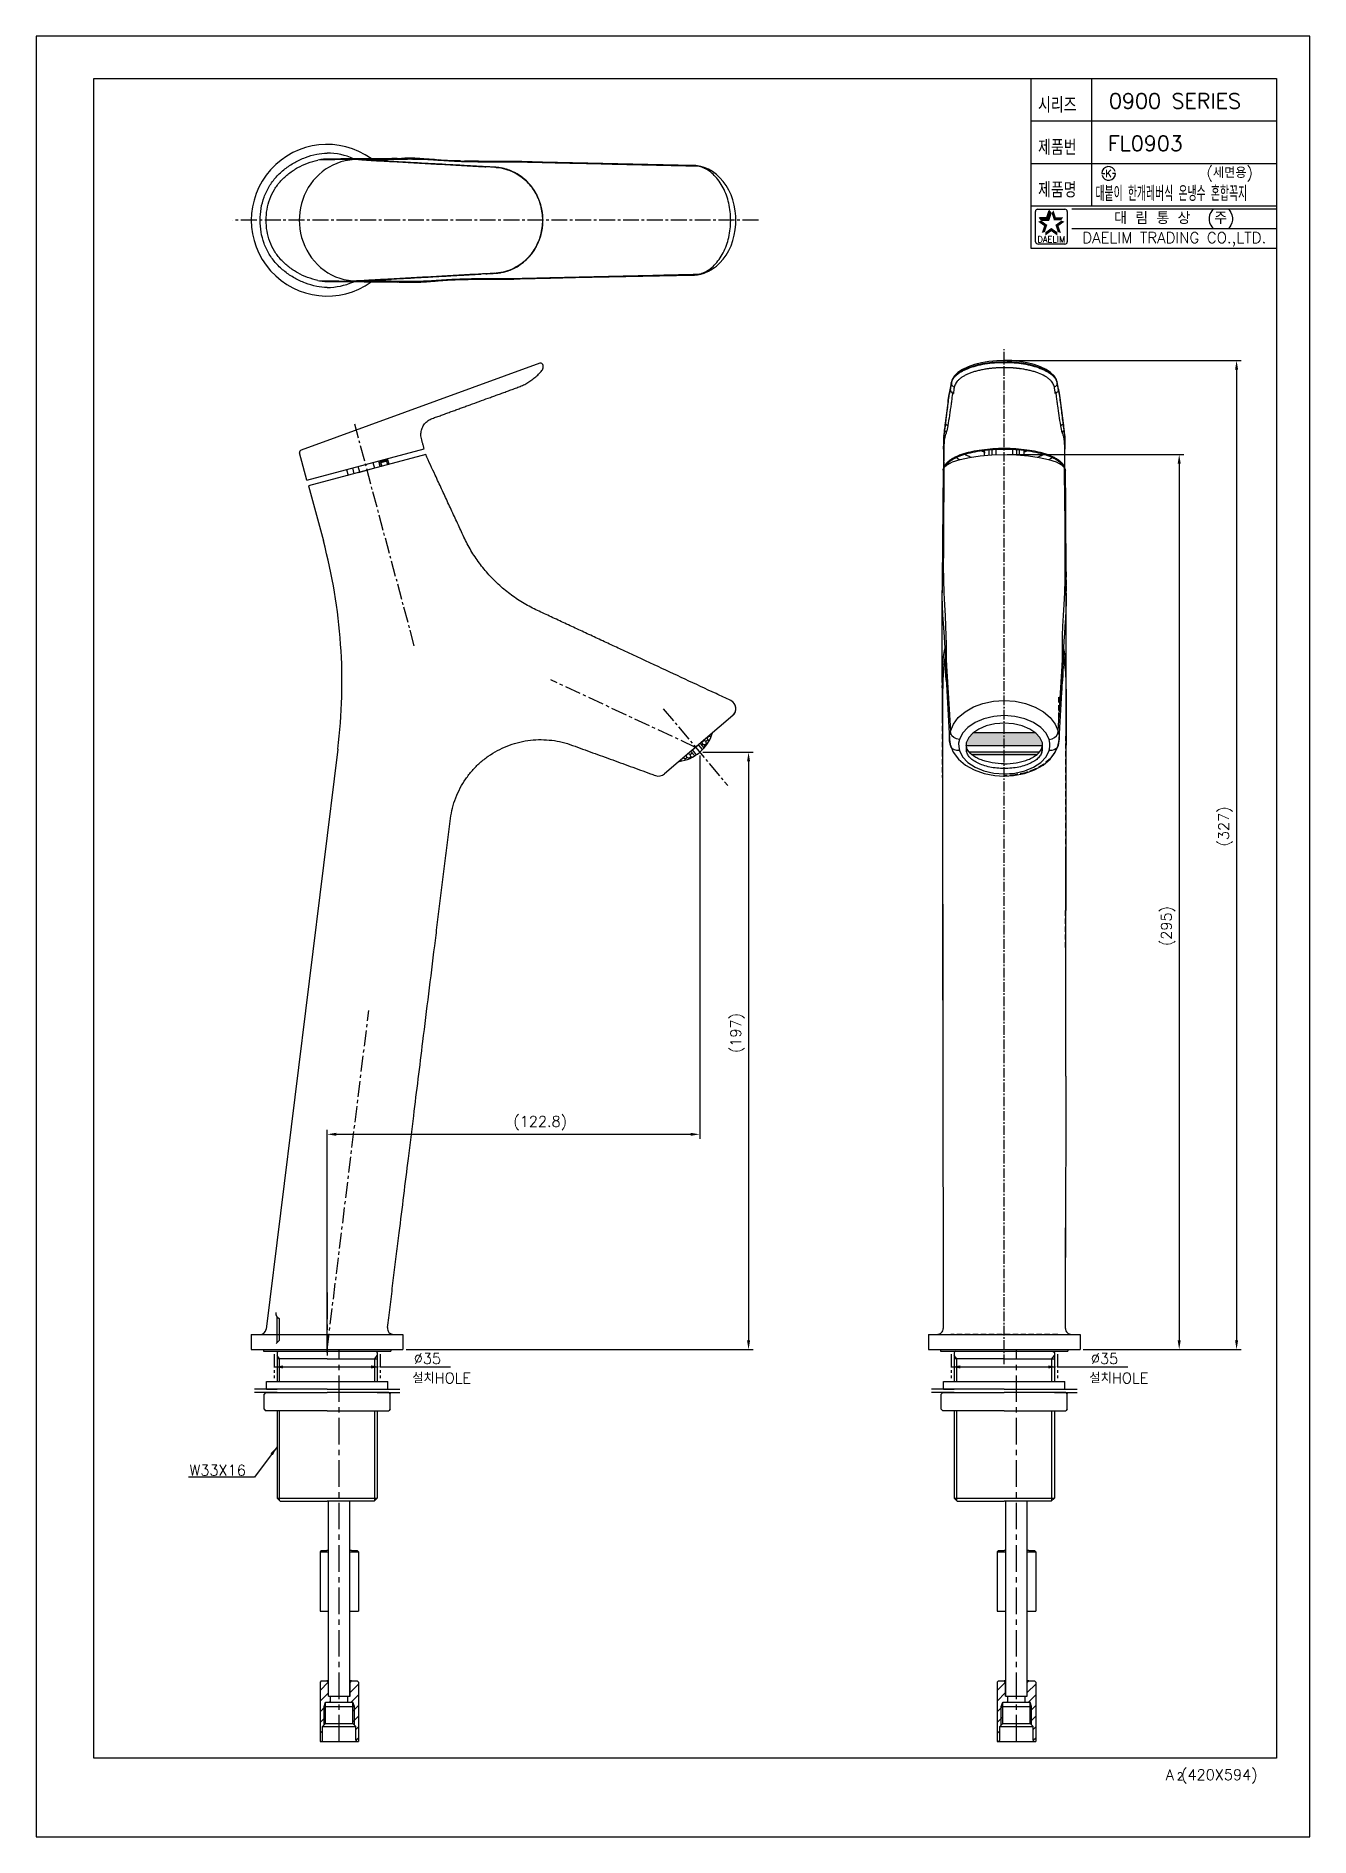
# Model space of a CAD drawing. Extents: x 33808 to 34228, y -33611 to -33017.
import ezdxf
from ezdxf.enums import TextEntityAlignment as Align

# ---------------------------------------------------------------- set-up
doc = ezdxf.new("R2010")
doc.units = 0
doc.header["$LTSCALE"] = 7
doc.header["$MEASUREMENT"] = 0
for name, pattern in [('CENTER', [2, 1.25, -0.25, 0.25, -0.25]), ('CENTER2', [1.125, 0.75, -0.125, 0.125, -0.125]), ('HIDDEN', [0.375, 0.25, -0.125]), ('PHANTOM', [2.5, 1.25, -0.25, 0.25, -0.25, 0.25, -0.25])]:
    doc.linetypes.add(name, pattern=pattern)
doc.layers.get('0').update_dxf_attribs({"color": 2, "linetype": 'CONTINUOUS'})
for name, color, linetype in [('02___PRT_ALL_AXES', 7, 'CONTINUOUS'), ('08_ALL_FEATURES', 7, 'CONTINUOUS'), ('29313-SHAPE', 7, 'CONTINUOUS'), ('CENTER', 1, 'CENTER'), ('CL', 1, 'CENTER'), ('D', 2, 'CONTINUOUS'), ('DWG', 7, 'CONTINUOUS'), ('PH', 3, 'PHANTOM'), ('TLTB_BODY-SHAPE', 7, 'CONTINUOUS'), ('TXT', 4, 'CONTINUOUS')]:
    doc.layers.add(name, color=color, linetype=linetype)
doc.layers.add('외형선', color=7, linetype='CONTINUOUS', lineweight=30)
doc.styles.add('GHS', font='romans', dxfattribs={"bigfont": 'ghs'})
doc.styles.add('ROMANS', font='ROMANS.shx', dxfattribs={"height": 3.5})
doc.dimstyles.new('STANDARD$7', dxfattribs={"dimscale": 0, "dimtxt": 3.5, "dimasz": 3, "dimexe": 1.5, "dimexo": 1, "dimgap": 1, "dimtad": 3, "dimtoh": 1, "dimdec": 4, "dimdsep": 46, "dimtxsty": 'GHS', "dimcen": 1, "dimclrd": 256, "dimclre": 256, "dimclrt": 256, "dimadec": 4, "dimazin": 2, "dimtfac": 1, "dimtdec": 4, "dimtix": 1, "dimtmove": 2, "dimatfit": 0, "dimfxl": 0, "dimtolj": 1, "dimtzin": 0, "dimlwd": -1, "dimlwe": -1, "dimarcsym": 0})

msp = doc.modelspace()

# ---------------------------------------------------------------- texts
at = {"color": 7, "style": 'GHS'}
for s, p in [('0900 SERIES', (34183.03, -33038.44)), ('FL0903', (34173.27, -33052.44))]:
    msp.add_text(s, height=5, dxfattribs=at).set_placement(p, align=Align.MIDDLE)
at = {"style": 'GHS'}
msp.add_text('(세면용)', height=3.5, dxfattribs=at).set_placement((34193.41, -33063.84))
at = {"style": 'GHS', "width": 0.5}
msp.add_text('대붙이 한개레버식 온냉수 혼합꼭지', height=5, dxfattribs=at).set_placement((34156.82, -33071.46))
at = {"color": 7, "linetype": 'Continuous'}
for s, height, style, p in [('대 림 통 상  (주)', 4, 'GHS', (34182.79, -33077.33)), ('DAELIM TRADING CO.,LTD.', 3.6, 'ROMANS', (34182.79, -33084.1))]:
    msp.add_text(s, height=height, dxfattribs=dict(at, style=style)).set_placement(p, align=Align.MIDDLE)
at = {"color": 2, "linetype": 'Continuous', "style": 'ROMANS'}
msp.add_text('DAELIM', height=2, dxfattribs=at).set_placement((34142.25, -33085.09), align=Align.CENTER)
at = {"color": 7, "style": 'GHS'}
for s, height, p in [('A (420X594)', 3.5, (34179.95, -33592.24)), ('2', 2.5, (34183.66, -33592.23))]:
    msp.add_text(s, height=height, dxfattribs=at).set_placement(p)
at = {"layer": 'D', "style": 'GHS', "width": 0.8}
for s, p in [('시리즈', (34137.87, -33042.29)), ('제품번', (34137.87, -33056.29)), ('제품명', (34137.87, -33070.29))]:
    msp.add_text(s, height=5, dxfattribs=at).set_placement(p)
at = {"layer": 'D', "style": 'GHS'}
msp.add_text('K', height=2.39, dxfattribs=at).set_placement((34161.16, -33062.34), align=Align.MIDDLE)
msp.add_text('W33X16', height=3.5, dxfattribs=at).set_placement((33858.1, -33491.81))
at = {"layer": 'D', "char_height": 3.5, "attachment_point": 5, "rotation": 90, "style": 'GHS'}
for s, insert in [('\\A1;(327)', (34199.66, -33277.74)), ('\\A1;(295)', (34180.75, -33310.59)), ('\\A1;(197)', (34038.78, -33345.87))]:
    msp.add_mtext(s, dxfattribs=dict(at, insert=insert))
at = {"layer": 'D', "char_height": 3.5, "attachment_point": 5, "style": 'GHS'}
for s, insert in [('\\A1;(122.8)', (33973.74, -33375.6)), ('\\A1;%%C35', (33936.56, -33453.24)), ('\\A1;%%C35', (34159.81, -33453.24)), ('\\A1;설치HOLE', (33941.26, -33459.65)), ('\\A1;설치HOLE', (34164.51, -33459.65))]:
    msp.add_mtext(s, dxfattribs=dict(at, insert=insert))

# ---------------------------------------------------------------- hatches: boundary and pattern name
at = {"layer": 'D', "ltscale": 0.6}
h = msp.add_hatch(dxfattribs=at)
h.set_pattern_fill('HONEY', color=256, scale=6, angle=400)
h.set_pattern_definition([(40, (30583.98104, -37463.3925), (0.4442972, 1.22069652), [0.75, -1.5]), (160, (30583.98104, -37463.3925), (-1.2793028, -0.2255756), [0.75, -1.5]), (100, (30583.98104, -37463.3925), (-0.8350056, 0.99512092), [-1.5, 0.75])])
h.paths.add_polyline_path([(34027.82, -33251.83, 0.104208), (34030.55, -33246.97), (34026.55, -33250.33)])
edge = h.paths.add_edge_path()
edge.add_line((34023.42, -33252.97), (34019.53, -33256.3))
edge.add_arc((34017.65, -33242.91), 13.52, 637.99636, 661.28193)
edge.add_line((34024.67, -33254.47), (34023.42, -33252.97))
at = {"layer": 'D'}
h = msp.add_hatch(dxfattribs=at)
h.set_pattern_fill('HEX', color=256, angle=360)
h.set_pattern_definition([(360, (22281.64672, -22564.11658), (1e-16, 0.216506351), [0.125, -0.25]), (120, (22281.64672, -22564.11658), (-0.1875, -0.1082531755), [0.125, -0.25]), (60, (22281.77172, -22564.11658), (-0.1875, 0.1082531755), [0.125, -0.25])])
h.paths.add_polyline_path([(34139.31, -33250.18), (34138.45, -33248.37), (34137.14, -33246.94), (34136.81, -33246.72), (34126.74, -33246.72), (34126.74, -33251.03), (34139.34, -33251.03, 0.020358)])
h.paths.add_polyline_path([(34126.74, -33246.72), (34116.68, -33246.72), (34116.36, -33246.94), (34115.05, -33248.37), (34114.18, -33250.18, 0.013833), (34114.17, -33251.03), (34126.74, -33251.03)])
edge = h.paths.add_edge_path()
edge.add_line((34126.74, -33253.08), (34115.1, -33253.08))
edge.add_spline(control_points=[(34115.1, -33253.08), (34115.36, -33253.41), (34115.66, -33253.72), (34115.98, -33253.99)], knot_values=[0.85517, 0.85517, 0.85517, 0.85517, 0.949836, 0.949836, 0.949836, 0.949836], degree=3, periodic=0)
edge.add_line((34115.98, -33253.99), (34126.74, -33253.99))
edge.add_line((34126.74, -33253.99), (34126.74, -33253.08))
edge = h.paths.add_edge_path()
edge.add_spline(control_points=[(34137.5, -33253.99), (34137.83, -33253.72), (34138.13, -33253.41), (34138.39, -33253.08)], knot_values=[0.85517, 0.85517, 0.85517, 0.85517, 0.949836, 0.949836, 0.949836, 0.949836], degree=3, periodic=0)
edge.add_line((34138.39, -33253.08), (34126.74, -33253.08))
edge.add_line((34126.74, -33253.08), (34126.74, -33253.99))
edge.add_line((34126.74, -33253.99), (34137.5, -33253.99))
h = msp.add_hatch(dxfattribs=at)
h.set_pattern_fill('ANSI31', color=3, scale=20, angle=360)
h.set_pattern_definition([(45, (40824.5362, -28608.6003), (-1.76776695, 1.76776695), [])])
h.paths.add_polyline_path([(33913.85, -33559.94), (33913.45, -33559.54), (33911.55, -33559.54), (33911.05, -33560.04), (33911.05, -33564.54), (33910.35, -33564.54), (33910.35, -33566.54), (33910.85, -33566.54), (33912, -33566.54), (33912.5, -33568.04), (33912.5, -33574.04), (33913, -33574.54), (33913, -33579.04, 0.414214), (33913.5, -33579.54), (33913.85, -33579.54)])
h.paths.add_polyline_path([(33912, -33566.54), (33912, -33568.04), (33912.5, -33568.04)], flags=17)
h.paths.add_polyline_path([(33912.5, -33568.04), (33912, -33568.04), (33912, -33573.54), (33912.5, -33574.04)], flags=17)
h.paths.add_polyline_path([(33903, -33568.04), (33902.5, -33568.04), (33902.5, -33574.04), (33903, -33573.54)], flags=17)
h.paths.add_polyline_path([(33903, -33566.54), (33902.5, -33568.04), (33903, -33568.04)], flags=17)
h.paths.add_polyline_path([(33903, -33566.54), (33904.65, -33566.54), (33904.65, -33564.54), (33903.95, -33564.54), (33903.95, -33560.04), (33903.45, -33559.54), (33901.55, -33559.54), (33901.15, -33559.94), (33901.15, -33579.54), (33901.5, -33579.54, 0.414214), (33902, -33579.04), (33902, -33574.54), (33902.5, -33574.04), (33902.5, -33568.04)])
h = msp.add_hatch(dxfattribs=at)
h.set_pattern_fill('ANSI31', color=3, scale=20, angle=360)
h.set_pattern_definition([(45, (41047.7804, -28608.6003), (-1.76776695, 1.76776695), [])])
h.paths.add_polyline_path([(34137.1, -33559.94), (34136.7, -33559.54), (34134.8, -33559.54), (34134.3, -33560.04), (34134.3, -33564.54), (34133.6, -33564.54), (34133.6, -33566.54), (34134.1, -33566.54), (34135.25, -33566.54), (34135.75, -33568.04), (34135.75, -33574.04), (34136.25, -33574.54), (34136.25, -33579.04, 0.414214), (34136.75, -33579.54), (34137.1, -33579.54)])
h.paths.add_polyline_path([(34135.25, -33566.54), (34135.25, -33568.04), (34135.75, -33568.04)], flags=17)
h.paths.add_polyline_path([(34135.75, -33568.04), (34135.25, -33568.04), (34135.25, -33573.54), (34135.75, -33574.04)], flags=17)
h.paths.add_polyline_path([(34126.25, -33568.04), (34125.75, -33568.04), (34125.75, -33574.04), (34126.25, -33573.54)], flags=17)
h.paths.add_polyline_path([(34126.25, -33566.54), (34125.75, -33568.04), (34126.25, -33568.04)], flags=17)
h.paths.add_polyline_path([(34126.25, -33566.54), (34127.9, -33566.54), (34127.9, -33564.54), (34127.2, -33564.54), (34127.2, -33560.04), (34126.7, -33559.54), (34124.8, -33559.54), (34124.4, -33559.94), (34124.4, -33579.54), (34124.75, -33579.54, 0.414214), (34125.25, -33579.04), (34125.25, -33574.54), (34125.75, -33574.04), (34125.75, -33568.04)])

# ---------------------------------------------------------------- linework, layer by layer
at = {"color": 7}
for p, q in [((34135.53, -33031.02), (34135.53, -33087.02)), ((34155.53, -33031.02), (34155.53, -33073.02)), ((34135.53, -33045.02), (34216.53, -33045.02)), ((34135.53, -33059.02), (34216.53, -33059.02)), ((34135.53, -33073.02), (34216.53, -33073.02)), ((34135.53, -33087.02), (34216.53, -33087.02))]:
    msp.add_line(p, q, dxfattribs=at)
at = {"color": 2, "linetype": 'Continuous'}
for p, q in [((34137, -33084.89), (34137, -33074.89)), ((34137.75, -33074.14), (34146.75, -33074.14)), ((34147.5, -33074.89), (34147.5, -33084.89)), ((34149.03, -33074.02), (34216.53, -33074.02)), ((34146.75, -33085.64), (34138, -33085.64)), ((34149.03, -33080.52), (34216.53, -33080.52))]:
    msp.add_line(p, q, dxfattribs=at)
at = {"color": 2}
for p, q in [((34139.01, -33077.76), (34138.34, -33076.84)), ((34138.34, -33076.84), (34140.76, -33076.84)), ((34139.01, -33077.76), (34141.43, -33077.76)), ((34140.76, -33076.84), (34141.51, -33074.53)), ((34141.43, -33077.76), (34142.18, -33075.45)), ((34142.18, -33075.45), (34141.51, -33074.53))]:
    msp.add_line(p, q, dxfattribs=at)
at = {"color": 7, "linetype": 'Continuous'}
for p, q in [((33973.61, -33124.96), (33894.94, -33153.59)), ((33974.69, -33125.63), (33974.65, -33125.5)), ((33896.84, -33163.5), (33894.44, -33154.55)), ((33935.99, -33155.08), (33897.4, -33165.42)), ((33916.16, -33158.32), (33935.47, -33153.15)), ((33920.98, -33157.03), (33921.5, -33158.96)), ((33923.11, -33157.24), (33923.46, -33156.62)), ((33923.92, -33158.31), (33923.4, -33156.38)), ((33896.84, -33163.5), (33916.16, -33158.32)), ((33909.88, -33160.01), (33910.39, -33161.94)), ((33911.81, -33159.49), (33912.33, -33161.42)), ((33920.5, -33157.16), (33921.02, -33159.09)), ((33923.11, -33157.24), (33921.18, -33157.75)), ((33923.11, -33157.24), (33923.43, -33158.44)), ((33897.4, -33165.42), (33902.26, -33183.55)), ((33897.4, -33165.42), (33902.26, -33183.55)), ((34037.23, -33241.18), (34014.74, -33260.4)), ((33907.03, -33252.24), (33883.38, -33443.51)), ((33907.03, -33252.24), (33883.38, -33443.51)), ((33887.7, -33440.07), (33887.7, -33447.27)), ((33878.5, -33445.27), (33903.5, -33445.27)), ((33878.5, -33445.27), (33878.5, -33450.27)), ((33887.7, -33447.27), (33886.7, -33448.27)), ((33903.5, -33445.27), (33928.5, -33445.27)), ((33928.5, -33445.27), (33928.5, -33450.27)), ((33878.5, -33450.27), (33928.5, -33450.27))]:
    msp.add_line(p, q, dxfattribs=at)
at = {"linetype": 'Continuous'}
msp.add_lwpolyline([(34227.53, -33611.02), (34227.53, -33017.02), (33807.53, -33017.02), (33807.53, -33611.02)], close=True, dxfattribs=at)
at = {"color": 7, "linetype": 'Continuous'}
for points in [[(33974.75, -33126.18), (33974.75, -33126.02), (33974.71, -33125.74), (33974.69, -33125.63)], [(34037.23, -33241.18), (34037.79, -33240.54), (34038.15, -33239.77), (34038.28, -33238.92), (34038.16, -33238.08), (34037.82, -33237.3), (34037.26, -33236.65), (34036.54, -33236.18)], [(34011.76, -33260.94), (34012.54, -33261.11), (34013.32, -33261.07), (34014.07, -33260.83), (34014.74, -33260.4)], [(33886.58, -33438.02), (33886.6, -33438.64), (33886.81, -33439.23), (33887.19, -33439.72), (33887.7, -33440.07)]]:
    msp.add_lwpolyline(points, dxfattribs=at)
at = {"color": 2, "linetype": 'Continuous'}
for centre, radius, start, end in [((34137.75, -33074.89), 0.75, 90, 180), ((34146.75, -33074.89), 0.75, 0, 90), ((34137.88, -33084.76), 0.884, 188.1301, 278.1301), ((34146.75, -33084.89), 0.75, 270, 0)]:
    msp.add_arc(centre, radius, start, end, dxfattribs=at)
at = {"color": 7, "linetype": 'Continuous'}
for centre, radius, start, end in [((33895.21, -33154.34), 0.799, 109.97401, 195.03578), ((33728.35, -33230.15), 180.04, 352.95253, 14.99999), ((34035.28, -33238.9), 3, 310.49064, 65.04969), ((34012.79, -33258.12), 3, 249.98494, 310.52972), ((33888.57, -33438.27), 2, 172.95217, 244.47339), ((33881.4, -33443.27), 2, 270, 352.95219), ((33925.38, -33443.27), 2, 172.95223, 270.00006)]:
    msp.add_arc(centre, radius, start, end, dxfattribs=at)
for points, knots in [([(33935.47, -33153.15), (33935.39, -33152.82), (33935.26, -33152.33), (33935.08, -33151.68), (33934.9, -33151.02), (33934.67, -33150.23), (33934.48, -33149.35), (33934.39, -33148.54), (33934.43, -33147.78), (33934.58, -33147.04), (33934.83, -33146.31), (33935.17, -33145.59), (33935.62, -33144.94), (33936.16, -33144.36), (33936.77, -33143.87), (33937.44, -33143.46), (33938.16, -33143.15), (33938.9, -33142.89), (33939.65, -33142.64), (33940.39, -33142.38), (33941.12, -33142.11), (33941.86, -33141.83), (33942.84, -33141.47), (33944.07, -33141.03), (33945.55, -33140.49), (33947.02, -33139.95), (33948.49, -33139.42), (33949.97, -33138.88), (33951.93, -33138.17), (33954.39, -33137.27), (33956.85, -33136.38), (33958.81, -33135.66), (33960.3, -33135.12), (33961.81, -33134.57), (33963.08, -33134.11), (33964.1, -33133.73), (33965.13, -33133.37), (33966.4, -33132.9), (33967.65, -33132.39), (33968.63, -33131.91), (33969.57, -33131.39), (33970.72, -33130.66), (33972.01, -33129.67), (33973.22, -33128.57), (33973.96, -33127.78), (33974.31, -33127.37)], [0, 0, 0, 0, 0.019585, 0.029465, 0.039521, 0.059386, 0.077044, 0.092344, 0.106569, 0.121037, 0.13617, 0.151608, 0.167014, 0.182276, 0.197452, 0.212577, 0.227731, 0.242989, 0.258282, 0.273527, 0.288739, 0.303943, 0.319159, 0.349612, 0.38006, 0.410504, 0.44095, 0.471396, 0.501842, 0.562727, 0.623652, 0.653994, 0.684518, 0.715743, 0.747451, 0.763357, 0.779234, 0.810841, 0.842287, 0.858002, 0.873745, 0.905295, 0.936892, 0.968469, 1, 1, 1, 1]), ([(33974.65, -33125.5), (33974.63, -33125.4), (33974.52, -33125.2), (33974.26, -33124.97), (33973.93, -33124.89), (33973.71, -33124.92), (33973.61, -33124.96)], [0, 0, 0, 0, 0.241826, 0.49999, 0.758155, 1, 1, 1, 1]), ([(33974.31, -33127.37), (33974.45, -33127.21), (33974.67, -33126.83), (33974.75, -33126.4), (33974.75, -33126.18)], [0, 0, 0, 0, 0.499737, 1, 1, 1, 1]), ([(34036.55, -33236.18), (34034.94, -33235.43), (34026.53, -33231.51), (34014.36, -33225.84), (34003.03, -33220.56), (33997.75, -33218.1), (33995.48, -33217.05), (33993.22, -33215.99), (33990.96, -33214.94), (33988.69, -33213.88), (33986.43, -33212.83), (33984.16, -33211.77), (33981.9, -33210.72), (33979.63, -33209.66), (33977.37, -33208.61), (33975.11, -33207.55), (33972.83, -33206.5), (33970.61, -33205.42), (33968.43, -33204.2), (33966.29, -33202.86), (33964.25, -33201.44), (33962.27, -33199.9), (33960.38, -33198.27), (33958.57, -33196.55), (33956.84, -33194.74), (33955.21, -33192.85), (33953.67, -33190.87), (33952.23, -33188.81), (33950.91, -33186.71), (33949.68, -33184.52), (33948.58, -33182.29), (33947.55, -33180.02), (33946.49, -33177.75), (33945.44, -33175.48), (33944.39, -33173.22), (33943.34, -33170.95), (33942.29, -33168.68), (33941.24, -33166.42), (33940.19, -33164.15), (33938.44, -33160.37), (33937.04, -33157.35), (33935.99, -33155.08)], [0, 0, 0, 0, 0.039389, 0.205649, 0.298015, 0.316488, 0.334962, 0.353435, 0.371908, 0.390381, 0.408855, 0.427328, 0.445801, 0.464275, 0.482748, 0.501221, 0.519694, 0.538168, 0.556641, 0.575114, 0.593588, 0.612061, 0.630534, 0.649007, 0.667481, 0.685954, 0.704427, 0.722901, 0.741374, 0.759847, 0.778321, 0.796794, 0.815267, 0.83374, 0.852214, 0.870687, 0.88916, 0.907634, 0.926107, 0.94458, 1, 1, 1, 1]), ([(33923.4, -33443.02), (33923.53, -33441.94), (33923.81, -33439.71), (33924.24, -33436.24), (33924.67, -33432.75), (33925.1, -33429.25), (33925.54, -33425.74), (33925.97, -33422.24), (33926.4, -33418.74), (33926.84, -33415.23), (33928.13, -33404.72), (33929.87, -33390.71), (33932.47, -33369.69), (33935.35, -33346.33), (33937.95, -33325.31), (33939.68, -33311.3), (33940.26, -33306.63), (33940.7, -33303.13), (33941.13, -33299.62), (33941.56, -33296.12), (33941.99, -33292.61), (33942.43, -33289.11), (33942.86, -33285.61), (33943.29, -33282.1), (33943.74, -33278.6), (33944.12, -33275.09), (33944.75, -33271.65), (33945.84, -33268.27), (33947.33, -33265), (33949.16, -33261.99), (33951.34, -33259.2), (33953.82, -33256.7), (33956.61, -33254.48), (33959.57, -33252.65), (33962.79, -33251.14), (33966.15, -33250.03), (33969.61, -33249.32), (33973.13, -33249.03), (33976.67, -33249.15), (33980.16, -33249.67), (33983.58, -33250.64), (33986.86, -33251.89), (33990.19, -33253.09), (33993.5, -33254.3), (33996.82, -33255.5), (34000.14, -33256.71), (34003.45, -33257.92), (34006.77, -33259.12), (34009.54, -33260.13), (34011.2, -33260.73), (34011.76, -33260.94)], [0, 0, 0, 0, 0.01304, 0.027039, 0.041038, 0.055036, 0.069035, 0.083033, 0.097032, 0.11103, 0.125029, 0.223019, 0.279013, 0.377003, 0.50299, 0.530988, 0.544986, 0.558985, 0.572983, 0.586982, 0.60098, 0.614979, 0.628978, 0.642976, 0.656975, 0.670973, 0.684972, 0.698971, 0.712969, 0.726968, 0.740966, 0.754965, 0.768963, 0.782962, 0.796961, 0.810959, 0.824958, 0.838956, 0.852955, 0.866953, 0.880952, 0.894951, 0.908949, 0.922948, 0.936946, 0.950945, 0.964943, 0.978942, 0.992941, 1, 1, 1, 1])]:
    msp.add_open_spline(points, degree=3, knots=knots, dxfattribs=at)
msp.add_open_spline([(33974.75, -33126.18), (33974.76, -33126), (33974.74, -33125.81), (33974.69, -33125.63)], degree=3, dxfattribs=at)
at = {"color": 2}
for points in [[(34139.85, -33079.67), (34140.92, -33079.32), (34137.88, -33078.25), (34138.96, -33077.9)], [(34138.34, -33076.84), (34139.01, -33077.76), (34140.76, -33076.84), (34141.43, -33077.76)], [(34139.1, -33081.98), (34140.17, -33081.63), (34139.85, -33079.67), (34140.92, -33079.32)], [(34140.76, -33076.84), (34141.43, -33077.76), (34141.51, -33074.53), (34142.18, -33075.45)], [(34142.99, -33074.53), (34142.33, -33075.45), (34143.74, -33076.84), (34143.08, -33077.76)], [(34143.74, -33076.84), (34143.08, -33077.76), (34146.17, -33076.84), (34145.5, -33077.76)], [(34146.62, -33078.25), (34145.55, -33077.9), (34144.66, -33079.67), (34143.59, -33079.32)], [(34144.66, -33079.67), (34143.59, -33079.32), (34145.41, -33081.98), (34144.33, -33081.63)], [(34142.25, -33081.42), (34142.25, -33080.29), (34140.29, -33082.85), (34140.29, -33081.71)], [(34144.22, -33082.85), (34144.22, -33081.71), (34142.25, -33081.42), (34142.25, -33080.29)]]:
    msp.add_solid(points, dxfattribs=at)
at = {"layer": '02___PRT_ALL_AXES', "color": 7, "linetype": 'Continuous'}
for points, knots in [([(34107.52, -33158.82), (34107.62, -33158.62), (34107.89, -33158.19), (34108.44, -33157.6), (34109.15, -33157.03), (34110.02, -33156.48), (34111.03, -33155.96), (34112.18, -33155.47), (34113.95, -33154.86), (34116.42, -33154.22), (34119.66, -33153.67), (34123.14, -33153.33), (34125.54, -33153.25), (34126.75, -33153.25)], [0.0324332, 0.0324332, 0.0324332, 0.0324332, 0.0644882, 0.1023851, 0.1451441, 0.193113, 0.2463798, 0.3048516, 0.368292, 0.5086027, 0.663749, 0.8292198, 1, 1, 1, 1]), ([(34126.75, -33153.25), (34127.97, -33153.25), (34130.36, -33153.33), (34133.85, -33153.67), (34137.08, -33154.22), (34139.56, -33154.86), (34141.32, -33155.47), (34142.47, -33155.96), (34143.49, -33156.48), (34144.35, -33157.03), (34145.07, -33157.6), (34145.62, -33158.2), (34145.89, -33158.63), (34145.99, -33158.84)], [0, 0, 0, 0, 0.1707802, 0.336251, 0.4913973, 0.631708, 0.6951484, 0.7536202, 0.806887, 0.8548559, 0.8976149, 0.9355118, 0.968504, 0.968504, 0.968504, 0.968504])]:
    msp.add_open_spline(points, degree=3, knots=knots, dxfattribs=at)
at = {"layer": '08_ALL_FEATURES', "color": 7, "linetype": 'Continuous'}
for p, q in [((34109.28, -33131.46), (34108.39, -33136.22)), ((34109.28, -33131.53), (34109.28, -33131.46)), ((34109.28, -33131.46), (34109.28, -33131.46)), ((34109.28, -33131.53), (34109.28, -33131.72)), ((34109.28, -33131.72), (34109.31, -33131.57)), ((34144.2, -33131.57), (34144.23, -33131.72)), ((34145.12, -33136.22), (34144.23, -33131.46)), ((34144.23, -33131.53), (34144.23, -33131.46)), ((34144.23, -33131.53), (34144.23, -33131.72)), ((34108.39, -33136.22), (34106.82, -33148.77)), ((34146.68, -33148.77), (34145.12, -33136.22)), ((34106.75, -33149.66), (34106.75, -33153.68)), ((34106.82, -33148.85), (34106.82, -33148.77)), ((34106.82, -33148.77), (34106.82, -33148.77)), ((34106.83, -33148.77), (34106.82, -33148.85)), ((34106.82, -33148.85), (34106.82, -33150.31)), ((34146.74, -33149.3), (34146.68, -33148.76)), ((34146.68, -33148.77), (34146.68, -33148.76)), ((34146.69, -33148.85), (34146.68, -33148.77)), ((34146.69, -33148.85), (34146.68, -33148.77)), ((34146.69, -33148.85), (34146.69, -33150.31)), ((34146.75, -33149.65), (34146.74, -33149.3)), ((34146.75, -33159.74), (34146.75, -33149.65)), ((34106.75, -33153.68), (34106.76, -33159.72)), ((34120.25, -33155.39), (34120.25, -33153.45)), ((34120.25, -33155.39), (34120.25, -33153.65)), ((34121.76, -33155.26), (34121.76, -33153.49)), ((34122.59, -33153.43), (34122.59, -33155.2)), ((34123.92, -33153.33), (34123.92, -33155.15)), ((34129.59, -33155.15), (34129.59, -33153.33)), ((34130.91, -33155.2), (34130.91, -33153.43)), ((34131.74, -33155.26), (34131.74, -33153.49)), ((34133.25, -33155.39), (34133.25, -33153.44)), ((34133.25, -33155.39), (34133.25, -33153.65)), ((33919.58, -33159.48), (33913.76, -33161.04)), ((34106.62, -33160.22), (34106.5, -33171.81)), ((34147, -33171.8), (34146.88, -33160.22)), ((34106.5, -33171.81), (34106.32, -33196.97)), ((34147.17, -33196.96), (34147, -33171.8)), ((34106.71, -33176.38), (34106.66, -33186.78)), ((34106.32, -33196.97), (34106.31, -33200.63)), ((34106.69, -33196.38), (34106.8, -33200.66)), ((34147.18, -33230.52), (34147.17, -33196.96)), ((34106.32, -33230.21), (34106.32, -33200.63)), ((34107.24, -33221.81), (34107.08, -33222.7)), ((34107.31, -33221.75), (34107.24, -33221.81)), ((34107.32, -33222.21), (34107.31, -33221.75)), ((34107.32, -33222.13), (34107.32, -33222.45)), ((34107.56, -33220.29), (34107.6, -33222.63)), ((34146.16, -33223.93), (34146.18, -33222.17)), ((34146.19, -33221.75), (34146.18, -33222.21)), ((34146.22, -33220.82), (34146.19, -33221.75)), ((34146.29, -33218.81), (34146.22, -33220.82)), ((34107.32, -33222.45), (34107.33, -33223.94)), ((34107.33, -33223.94), (34107.34, -33224.53)), ((34107.34, -33224.53), (34107.35, -33225.19)), ((34107.48, -33228.15), (34107.65, -33230.75)), ((34144.51, -33246.31), (34145.79, -33224.75)), ((34145.79, -33224.75), (34145.9, -33222.6)), ((34145.9, -33229.91), (34146.03, -33227.99)), ((34146.88, -33226.93), (34147.03, -33230.29)), ((34106.32, -33230.21), (34106.35, -33256.64)), ((34107.65, -33230.75), (34107.78, -33232.92)), ((34107.78, -33232.92), (34108.69, -33249.09)), ((34144.8, -33249.09), (34145.8, -33231.44)), ((34145.8, -33231.44), (34145.9, -33229.91)), ((34147.07, -33341.23), (34147.18, -33230.52)), ((34147.12, -33239.51), (34147.13, -33250.94)), ((34023.79, -33252.66), (34027.96, -33249.1)), ((34109.09, -33251.26), (34109.09, -33251.26)), ((34111.93, -33249.1), (34110.98, -33248.87)), ((34111.93, -33249.1), (34111.7, -33250.3)), ((34141.54, -33252.66), (34141.78, -33251.49)), ((34141.57, -33249.1), (34142.51, -33248.87)), ((34141.79, -33250.3), (34141.57, -33249.1)), ((34141.78, -33251.49), (34141.79, -33250.3)), ((34144.41, -33251.26), (34144.41, -33251.26)), ((34147.05, -33360.13), (34147.13, -33250.94)), ((34106.35, -33256.64), (34106.6, -33443.26)), ((34123.66, -33260.94), (34126.75, -33261.12)), ((34147.04, -33360.05), (34146.95, -33419.85)), ((34146.9, -33443.26), (34146.97, -33410.08)), ((34101.75, -33445.27), (34151.75, -33445.27)), ((34101.75, -33445.27), (34101.75, -33450.27)), ((34151.75, -33445.27), (34151.75, -33450.27)), ((34101.75, -33450.27), (34151.75, -33450.27))]:
    msp.add_line(p, q, dxfattribs=at)
at = {"layer": '08_ALL_FEATURES', "color": 8, "linetype": 'HIDDEN'}
for p, q in [((34146.18, -33222.17), (34146.15, -33223.38)), ((34146.18, -33222.17), (34146.18, -33222.13)), ((34146.17, -33222.61), (34146.12, -33224.91)), ((34106.32, -33230.21), (34106.32, -33231.01)), ((34106.38, -33243.5), (34106.32, -33231.01)), ((34145.91, -33229.45), (34145.37, -33236.18)), ((34147.18, -33231.02), (34147.18, -33230.21)), ((34126.75, -33238.45), (34126.75, -33238.56)), ((34144.61, -33235.07), (34144.63, -33243.02)), ((34145.37, -33236.18), (34145.25, -33238.02)), ((34106.42, -33254.2), (34106.38, -33243.5)), ((34109.09, -33251.26), (34109.04, -33251.05)), ((34144.46, -33251.05), (34144.41, -33251.26)), ((34146.96, -33317.69), (34147.09, -33248.76)), ((34106.53, -33317.69), (34106.42, -33254.2)), ((34144.4, -33445.27), (34109.1, -33445.27))]:
    msp.add_line(p, q, dxfattribs=at)
at = {"layer": '08_ALL_FEATURES', "color": 7, "linetype": 'Continuous'}
for points in [[(34126.75, -33124.02), (34124.27, -33124.1), (34121.68, -33124.35), (34119.2, -33124.77), (34116.89, -33125.35), (34114.79, -33126.09), (34112.96, -33126.98), (34111.46, -33127.99), (34110.31, -33129.13), (34109.58, -33130.35), (34109.28, -33131.46)], [(34144.23, -33131.46), (34143.92, -33130.32), (34143.17, -33129.1), (34142.02, -33127.97), (34140.52, -33126.96), (34138.69, -33126.08), (34136.59, -33125.34), (34134.28, -33124.76), (34131.8, -33124.34), (34129.22, -33124.09), (34126.75, -33124.02)], [(34106.82, -33148.77), (34106.77, -33149.21), (34106.75, -33149.66)], [(34106.85, -33159.48), (34107.89, -33158.46), (34109.69, -33157.52), (34112.19, -33156.69), (34115.26, -33156.01), (34118.81, -33155.5), (34122.69, -33155.19), (34126.75, -33155.08)], [(34119.99, -33153.81), (34119.97, -33153.8), (34120.01, -33153.84), (34120.12, -33154), (34120.22, -33154.29), (34120.25, -33154.56)], [(34126.75, -33155.08), (34130.81, -33155.19), (34134.68, -33155.5), (34138.23, -33156.01), (34141.31, -33156.69), (34143.8, -33157.52), (34145.61, -33158.46), (34146.65, -33159.48)], [(34133.25, -33154.56), (34133.28, -33154.29), (34133.39, -33154), (34133.49, -33153.84), (34133.53, -33153.8)], [(34106.62, -33160.22), (34106.63, -33160.04), (34106.85, -33159.48)], [(34106.85, -33159.48), (34106.79, -33165.25), (34106.71, -33176.38)], [(34146.78, -33176.37), (34146.75, -33171.02), (34146.65, -33159.48)], [(34146.65, -33159.48), (34146.86, -33160.04), (34146.88, -33160.22)], [(34146.7, -33200.62), (34146.81, -33196.35), (34146.85, -33191.77), (34146.84, -33186.76), (34146.78, -33176.37)], [(34106.66, -33186.78), (34106.65, -33191.8), (34106.69, -33196.38)], [(34107.21, -33218.81), (34106.9, -33213.63), (34106.5, -33207.92), (34106.32, -33201.82)], [(34106.8, -33200.66), (34107, -33204.6), (34107.23, -33208.24), (34107.42, -33211.66), (34107.52, -33214.78), (34107.56, -33217.71), (34107.56, -33220.29)], [(34145.9, -33222.6), (34145.94, -33220.26), (34145.94, -33217.67), (34145.97, -33214.74), (34146.08, -33211.62), (34146.27, -33208.2), (34146.5, -33204.56), (34146.7, -33200.62)], [(34147.18, -33200.75), (34147.18, -33201.15), (34147.15, -33203.81), (34147.07, -33206.5), (34146.93, -33209.07), (34146.75, -33211.64), (34146.56, -33214.09), (34146.4, -33216.52), (34146.29, -33218.81)], [(34106.32, -33230.21), (34106.34, -33227.65), (34106.42, -33225.01), (34106.59, -33222.66), (34106.8, -33220.98), (34107.03, -33219.65), (34107.21, -33218.81)], [(34107.21, -33218.8), (34107.28, -33220.8), (34107.31, -33221.75)], [(34146.19, -33221.75), (34146.26, -33221.82), (34146.42, -33222.71)], [(34147.18, -33230.21), (34147.16, -33227.55), (34147.07, -33224.82), (34146.88, -33222.43), (34146.67, -33220.82), (34146.46, -33219.57), (34146.29, -33218.81)], [(34107.08, -33222.7), (34106.85, -33224.38), (34106.62, -33226.86), (34106.47, -33230.21)], [(34107.35, -33225.19), (34107.36, -33225.55), (34107.37, -33225.91), (34107.39, -33226.29), (34107.4, -33226.67), (34107.42, -33227.05), (34107.44, -33227.44), (34107.46, -33227.81), (34107.48, -33228.15)], [(34107.6, -33222.63), (34107.71, -33224.78), (34108.98, -33246.31)], [(34146.03, -33227.99), (34146.06, -33227.45), (34146.09, -33226.87), (34146.11, -33226.3), (34146.13, -33225.75), (34146.14, -33225.23), (34146.15, -33224.75), (34146.16, -33223.93)], [(34146.42, -33222.71), (34146.65, -33224.42), (34146.88, -33226.93)], [(34106.47, -33230.21), (34106.39, -33234.43), (34106.37, -33239.41), (34106.43, -33335.07)], [(34147.03, -33230.29), (34147.1, -33234.53), (34147.12, -33239.51)], [(34108.98, -33246.31), (34109.96, -33243.98), (34111.57, -33241.82), (34113.8, -33239.91), (34116.56, -33238.32), (34119.72, -33237.14), (34123.17, -33236.42), (34126.75, -33236.18)], [(34126.75, -33236.18), (34130.34, -33236.42), (34133.79, -33237.15), (34136.95, -33238.33), (34139.69, -33239.91), (34141.92, -33241.82), (34143.53, -33243.97), (34144.51, -33246.31)], [(34126.75, -33241.18), (34123.3, -33241.43), (34120.03, -33242.19), (34117.11, -33243.42), (34114.71, -33245.04), (34112.95, -33246.96), (34111.93, -33249.1)], [(34126.93, -33243.67), (34123.68, -33243.91), (34120.8, -33244.58), (34118.31, -33245.63), (34116.36, -33246.94), (34115.05, -33248.37), (34114.18, -33250.18)], [(34139.31, -33250.18), (34138.45, -33248.37), (34137.14, -33246.94), (34135.19, -33245.63), (34132.69, -33244.58), (34129.82, -33243.91), (34126.57, -33243.67)], [(34141.57, -33249.1), (34140.55, -33246.96), (34138.78, -33245.04), (34136.38, -33243.42), (34133.47, -33242.19), (34130.19, -33241.43), (34126.75, -33241.18)], [(34108.69, -33249.07), (34108.71, -33247.89), (34108.98, -33246.31)], [(34108.69, -33249.09), (34108.75, -33249.72), (34108.94, -33250.73), (34109.09, -33251.26)], [(34110.98, -33248.87), (34110.13, -33248.41), (34109.47, -33247.79), (34109.08, -33247.06), (34108.99, -33246.31)], [(34109.09, -33251.26), (34109.94, -33253.25), (34111.61, -33255.51), (34113.93, -33257.48), (34116.8, -33259.1), (34120.1, -33260.26), (34123.66, -33260.94)], [(34111.95, -33252.66), (34111.11, -33252.68), (34110.35, -33252.5), (34109.71, -33252.15), (34109.26, -33251.65), (34109.09, -33251.26)], [(34111.7, -33250.3), (34111.71, -33251.49), (34111.95, -33252.66)], [(34126.75, -33261.12), (34129.83, -33260.94), (34133.4, -33260.26), (34136.69, -33259.1), (34139.56, -33257.48), (34141.88, -33255.51), (34143.56, -33253.25), (34144.41, -33251.26)], [(34144.41, -33251.26), (34144.23, -33251.65), (34143.78, -33252.15), (34143.15, -33252.5), (34142.38, -33252.68), (34141.54, -33252.66)], [(34142.51, -33248.87), (34143.33, -33248.44), (34143.99, -33247.83), (34144.41, -33247.09), (34144.51, -33246.31)], [(34144.41, -33251.26), (34144.55, -33250.76), (34144.73, -33249.82), (34144.8, -33249.09)], [(34144.8, -33249.09), (34144.77, -33249.48), (34144.46, -33251.05)], [(34144.51, -33246.31), (34144.79, -33247.89), (34144.8, -33249.07)], [(34111.95, -33252.66), (34112.98, -33254.73), (34114.73, -33256.61), (34117.12, -33258.19), (34120.02, -33259.39), (34123.29, -33260.14), (34126.75, -33260.4)], [(34126.75, -33260.4), (34130.2, -33260.14), (34133.48, -33259.39), (34136.39, -33258.19), (34138.78, -33256.6), (34140.53, -33254.72), (34141.54, -33252.66)]]:
    msp.add_lwpolyline(points, dxfattribs=at)
at = {"layer": '08_ALL_FEATURES', "color": 8, "linetype": 'HIDDEN'}
for points in [[(34106.32, -33200.63), (34106.38, -33195.04), (34106.72, -33172.79)], [(34146.78, -33172.79), (34147.17, -33198.39), (34147.18, -33200.64)], [(34107.34, -33223.38), (34107.32, -33222.18), (34107.32, -33222.13)], [(34107.59, -33229.45), (34107.49, -33227.94), (34107.42, -33226.5), (34107.38, -33224.91), (34107.33, -33222.62)], [(34146.12, -33224.91), (34146.07, -33226.5), (34146.01, -33227.94), (34145.91, -33229.45)], [(34147.09, -33248.76), (34147.13, -33239.11), (34147.18, -33231.02)], [(34109.04, -33251.05), (34108.73, -33249.48), (34108.69, -33249.09)], [(34144.46, -33251.05), (34143.46, -33253.32), (34141.83, -33255.43), (34139.6, -33257.3), (34136.86, -33258.84), (34133.74, -33259.99), (34130.31, -33260.7), (34126.75, -33260.94)]]:
    msp.add_lwpolyline(points, dxfattribs=at)
at = {"layer": '08_ALL_FEATURES', "color": 7, "linetype": 'Continuous'}
for centre, radius, start, end in [((34112.3, -33131.88), 3.04, 172.25588, 173.48999), ((34112.27, -33132.01), 3, 169.81409, 171.51565), ((34141.24, -33132.01), 3, 8.48446, 10.24855), ((34141.09, -33131.91), 3.17, 6.86866, 8.1279), ((34174.19, -33153.62), 67.46, 175.86801, 177.08656), ((34138.85, -33151.95), 32.08, 176.84798, 177.07061), ((34079.89, -33153.58), 66.88, 2.9077, 4.1369), ((34114.39, -33151.97), 32.35, 2.92645, 3.14712), ((34804.61, -33158.18), 697.83, 179.94719, 180.11508), ((33888.92, -32741.38), 702.03, 271.19007, 271.19018), ((34104.6, -33443.27), 2, 270, 0.07715), ((34148.9, -33443.27), 2, 179.88353, 270)]:
    msp.add_arc(centre, radius, start, end, dxfattribs=at)
for points, knots in [([(34126.75, -33124.54), (34125.66, -33124.54), (34123.49, -33124.63), (34120.34, -33125.01), (34117.42, -33125.63), (34115.19, -33126.34), (34113.61, -33127.03), (34112.58, -33127.57), (34111.67, -33128.15), (34110.9, -33128.76), (34110.27, -33129.4), (34109.78, -33130.07), (34109.44, -33130.76), (34109.32, -33131.23), (34109.29, -33131.47)], [0, 0, 0, 0, 0.165643, 0.326427, 0.477665, 0.615451, 0.678367, 0.736859, 0.790743, 0.840093, 0.885145, 0.926315, 0.964269, 1, 1, 1, 1]), ([(34109.32, -33131.48), (34109.36, -33131.25), (34109.51, -33130.77), (34109.87, -33130.09), (34110.38, -33129.44), (34111.03, -33128.8), (34111.82, -33128.2), (34112.73, -33127.63), (34113.76, -33127.1), (34115.33, -33126.43), (34117.54, -33125.73), (34120.43, -33125.12), (34123.54, -33124.75), (34125.67, -33124.67), (34126.75, -33124.67)], [0, 0, 0, 0, 0.036056, 0.074567, 0.116384, 0.162083, 0.212032, 0.266396, 0.325139, 0.388097, 0.525567, 0.676092, 0.835716, 1, 1, 1, 1]), ([(34126.76, -33126.43), (34126.69, -33126.43), (34126.56, -33126.43), (34126.3, -33126.43), (34125.85, -33126.44), (34125.2, -33126.45), (34124.56, -33126.48), (34124.04, -33126.51), (34123.66, -33126.54), (34123.34, -33126.56), (34123.09, -33126.58), (34122.84, -33126.61), (34122.52, -33126.64), (34122.15, -33126.68), (34121.78, -33126.73), (34121.29, -33126.79), (34120.44, -33126.91), (34119.5, -33127.09), (34118.58, -33127.29), (34117.91, -33127.45), (34117.27, -33127.63), (34116.45, -33127.88), (34115.66, -33128.15), (34114.91, -33128.46), (34114.21, -33128.76), (34113.42, -33129.17), (34112.68, -33129.62), (34112.17, -33130.01), (34111.82, -33130.3), (34111.51, -33130.59), (34111.15, -33130.99), (34110.78, -33131.51), (34110.46, -33132.16), (34110.31, -33132.61), (34110.26, -33132.83)], [0, 0, 0, 0, 0.010398, 0.020794, 0.041573, 0.083048, 0.124353, 0.144923, 0.165418, 0.18585, 0.196047, 0.206202, 0.226411, 0.246552, 0.266578, 0.286468, 0.325866, 0.402753, 0.440168, 0.476771, 0.512561, 0.547442, 0.614361, 0.646286, 0.67719, 0.735646, 0.789618, 0.814845, 0.838955, 0.861948, 0.883856, 0.924916, 0.963291, 1, 1, 1, 1]), ([(34144.22, -33131.46), (34144.19, -33131.23), (34144.07, -33130.75), (34143.73, -33130.07), (34143.24, -33129.4), (34142.61, -33128.76), (34141.83, -33128.14), (34140.93, -33127.56), (34139.9, -33127.02), (34138.32, -33126.34), (34136.09, -33125.62), (34133.17, -33125.01), (34130.02, -33124.63), (34127.85, -33124.54), (34126.75, -33124.54)], [0, 0, 0, 0, 0.035743, 0.073681, 0.114832, 0.1599, 0.209289, 0.263212, 0.32172, 0.384631, 0.522372, 0.673594, 0.834389, 1, 1, 1, 1]), ([(34126.75, -33124.67), (34127.84, -33124.67), (34129.97, -33124.75), (34133.08, -33125.12), (34135.96, -33125.73), (34138.17, -33126.43), (34139.74, -33127.1), (34140.77, -33127.63), (34141.69, -33128.2), (34142.47, -33128.8), (34143.12, -33129.43), (34143.63, -33130.09), (34144, -33130.77), (34144.15, -33131.24), (34144.19, -33131.48)], [0, 0, 0, 0, 0.164251, 0.323841, 0.474428, 0.611914, 0.674834, 0.733554, 0.787932, 0.837894, 0.883599, 0.925423, 0.963941, 1, 1, 1, 1]), ([(34143.25, -33132.84), (34143.2, -33132.61), (34143.05, -33132.16), (34142.73, -33131.51), (34142.36, -33130.99), (34142, -33130.6), (34141.69, -33130.3), (34141.34, -33130.01), (34140.83, -33129.62), (34139.76, -33128.96), (34138.38, -33128.33), (34136.86, -33127.8), (34135.81, -33127.51), (34134.93, -33127.29), (34134.01, -33127.09), (34133.07, -33126.92), (34132.23, -33126.79), (34131.73, -33126.73), (34131.36, -33126.68), (34131.05, -33126.65), (34130.8, -33126.62), (34130.61, -33126.6), (34130.42, -33126.58), (34130.23, -33126.57), (34130.04, -33126.55), (34129.85, -33126.53), (34129.66, -33126.51), (34129.47, -33126.51), (34129.28, -33126.5), (34129.08, -33126.49), (34128.89, -33126.48), (34128.63, -33126.46), (34128.31, -33126.45), (34127.92, -33126.44), (34127.53, -33126.44), (34127.21, -33126.43), (34126.95, -33126.43), (34126.82, -33126.43), (34126.76, -33126.43)], [0, 0, 0, 0, 0.036715, 0.075093, 0.116171, 0.138086, 0.161077, 0.185183, 0.210415, 0.264356, 0.38554, 0.452467, 0.523165, 0.559811, 0.597216, 0.674141, 0.713515, 0.733415, 0.753429, 0.773563, 0.783658, 0.793775, 0.803933, 0.814127, 0.824321, 0.834512, 0.84474, 0.855025, 0.865326, 0.87562, 0.885925, 0.896245, 0.916929, 0.937656, 0.958417, 0.979202, 0.9896, 1, 1, 1, 1]), ([(34109.28, -33131.53), (34109.08, -33133.17), (34108.77, -33133.21), (34108.36, -33136.49), (34108.06, -33138.95), (34107.75, -33141.4), (34107.44, -33143.86), (34107.14, -33146.31), (34106.94, -33147.95), (34106.83, -33148.77)], [0, 0, 0, 0, 0.250007, 0.375018, 0.50003, 0.625054, 0.75008, 0.875067, 1, 1, 1, 1]), ([(34109.31, -33131.57), (34109.31, -33131.7), (34109.38, -33131.97), (34109.59, -33132.33), (34109.88, -33132.64), (34110.13, -33132.79), (34110.26, -33132.83)], [0, 0, 0, 0, 0.231919, 0.489784, 0.752864, 1, 1, 1, 1]), ([(34110.26, -33132.83), (34110.18, -33133.18), (34110.07, -33133.89), (34110.01, -33134.6), (34109.97, -33134.95)], [0, 0, 0, 0, 0.500572, 1, 1, 1, 1]), ([(34144.2, -33131.57), (34144.2, -33131.7), (34144.13, -33131.97), (34143.92, -33132.33), (34143.63, -33132.64), (34143.38, -33132.79), (34143.25, -33132.84)], [0, 0, 0, 0, 0.231916, 0.489824, 0.752912, 1, 1, 1, 1]), ([(34143.54, -33134.95), (34143.5, -33134.6), (34143.44, -33133.89), (34143.33, -33133.18), (34143.25, -33132.84)], [0, 0, 0, 0, 0.499416, 1, 1, 1, 1]), ([(34146.68, -33148.76), (34146.57, -33147.94), (34146.37, -33146.31), (34146.06, -33143.85), (34145.76, -33141.4), (34145.45, -33138.94), (34145.15, -33136.48), (34144.74, -33133.21), (34144.43, -33133.17), (34144.23, -33131.53)], [0, 0, 0, 0, 0.124933, 0.24992, 0.374946, 0.499971, 0.624983, 0.749994, 1, 1, 1, 1]), ([(34107.36, -33144.69), (34107.64, -33142.47), (34108.05, -33139.14), (34108.61, -33134.7), (34108.88, -33134.9), (34109.02, -33133.79)], [0, 0, 0, 0, 0.499944, 0.749953, 1, 1, 1, 1]), ([(34109.97, -33134.95), (34109.84, -33133.6), (34109.63, -33135.21), (34109.35, -33137.35), (34109.13, -33138.97), (34108.9, -33140.6), (34108.58, -33142.78), (34108.32, -33144.42), (34108.14, -33145.51)], [0, 0, 0, 0, 0.246469, 0.370423, 0.49511, 0.62054, 0.746749, 1, 1, 1, 1]), ([(34109.02, -33133.79), (34109.02, -33133.91), (34109.09, -33134.17), (34109.31, -33134.5), (34109.6, -33134.78), (34109.85, -33134.91), (34109.97, -33134.95)], [0, 0, 0, 0, 0.23227, 0.48582, 0.747844, 1, 1, 1, 1]), ([(34145.36, -33145.51), (34145.18, -33144.42), (34144.84, -33142.24), (34144.45, -33139.52), (34144.16, -33137.35), (34143.87, -33135.21), (34143.67, -33133.61), (34143.54, -33134.95)], [0, 0, 0, 0, 0.253152, 0.50491, 0.629643, 0.753536, 1, 1, 1, 1]), ([(34144.49, -33133.79), (34144.49, -33133.91), (34144.42, -33134.17), (34144.2, -33134.5), (34143.91, -33134.78), (34143.66, -33134.91), (34143.54, -33134.95)], [0, 0, 0, 0, 0.232231, 0.485833, 0.747891, 1, 1, 1, 1]), ([(34144.49, -33133.79), (34144.63, -33134.9), (34144.9, -33134.7), (34145.45, -33139.14), (34145.87, -33142.47), (34146.14, -33144.69)], [0, 0, 0, 0, 0.250036, 0.500035, 1, 1, 1, 1]), ([(34107.09, -33146.91), (34107.11, -33146.73), (34107.2, -33145.99), (34107.29, -33145.25), (34107.36, -33144.69)], [0, 0, 0, 0, 0.252799, 1, 1, 1, 1]), ([(34107.36, -33144.69), (34107.36, -33144.76), (34107.37, -33144.88), (34107.39, -33145.03), (34107.45, -33145.14), (34107.54, -33145.2), (34107.65, -33145.25), (34107.79, -33145.31), (34107.96, -33145.39), (34108.08, -33145.46), (34108.14, -33145.51)], [0, 0, 0, 0, 0.16709, 0.283694, 0.370313, 0.451139, 0.54513, 0.662628, 0.811284, 1, 1, 1, 1]), ([(34146.14, -33144.69), (34146.14, -33144.76), (34146.14, -33144.88), (34146.11, -33145.03), (34146.06, -33145.14), (34145.97, -33145.21), (34145.86, -33145.25), (34145.72, -33145.31), (34145.55, -33145.39), (34145.43, -33145.46), (34145.37, -33145.51)], [0, 0, 0, 0, 0.166782, 0.28328, 0.36992, 0.450825, 0.544914, 0.662522, 0.81127, 1, 1, 1, 1]), ([(34146.14, -33144.69), (34146.17, -33144.88), (34146.26, -33145.62), (34146.35, -33146.36), (34146.42, -33146.91)], [0, 0, 0, 0, 0.248832, 1, 1, 1, 1]), ([(34106.82, -33148.85), (34106.81, -33148.92), (34106.77, -33149.18), (34106.75, -33149.45), (34106.75, -33149.66)], [0, 0, 0, 0, 0.249143, 1, 1, 1, 1]), ([(34106.75, -33153.24), (34106.75, -33152.99), (34106.76, -33152.01), (34106.78, -33151.03), (34106.82, -33150.31)], [0, 0, 0, 0, 0.260808, 1, 1, 1, 1]), ([(34106.98, -33150.26), (34106.95, -33150.5), (34106.91, -33151.01), (34106.84, -33152.12), (34106.8, -33153.61), (34106.78, -33155.43), (34106.78, -33156.65), (34106.78, -33157.24)], [0, 0, 0, 0, 0.102405, 0.21883, 0.476377, 0.742946, 1, 1, 1, 1]), ([(34106.82, -33150.19), (34106.82, -33150.21), (34106.83, -33150.24), (34106.83, -33150.27), (34106.83, -33150.28), (34106.84, -33150.29), (34106.84, -33150.29), (34106.85, -33150.28), (34106.85, -33150.27), (34106.86, -33150.26), (34106.86, -33150.24), (34106.87, -33150.21), (34106.88, -33150.18), (34106.89, -33150.15), (34106.9, -33150.13), (34106.91, -33150.11), (34106.92, -33150.11), (34106.92, -33150.1), (34106.93, -33150.1), (34106.95, -33150.11), (34106.96, -33150.14), (34106.97, -33150.2), (34106.97, -33150.24), (34106.98, -33150.26)], [0, 0, 0, 0, 0.110124, 0.174748, 0.192672, 0.203164, 0.21067, 0.221518, 0.237529, 0.258489, 0.312539, 0.37744, 0.446503, 0.513019, 0.570501, 0.594045, 0.61342, 0.628662, 0.641189, 0.673043, 0.736273, 0.842528, 1, 1, 1, 1]), ([(34106.91, -33148.76), (34106.93, -33148.57), (34106.97, -33147.96), (34107.03, -33147.34), (34107.09, -33146.91)], [0, 0, 0, 0, 0.298139, 1, 1, 1, 1]), ([(34107.64, -33147.74), (34107.58, -33147.93), (34107.48, -33148.21), (34107.35, -33148.59), (34107.25, -33148.88), (34107.17, -33149.18), (34107.06, -33149.64), (34107.01, -33150.01), (34106.98, -33150.26)], [0, 0, 0, 0, 0.230129, 0.344018, 0.457713, 0.575133, 0.701811, 1, 1, 1, 1]), ([(34107.09, -33146.91), (34107.09, -33146.98), (34107.09, -33147.08), (34107.1, -33147.19), (34107.12, -33147.26), (34107.16, -33147.32), (34107.23, -33147.36), (34107.31, -33147.39), (34107.41, -33147.45), (34107.53, -33147.57), (34107.61, -33147.67), (34107.64, -33147.74)], [0, 0, 0, 0, 0.197654, 0.26551, 0.317715, 0.39228, 0.457925, 0.536623, 0.640235, 0.786511, 1, 1, 1, 1]), ([(34108.14, -33145.51), (34108.08, -33145.87), (34107.96, -33146.63), (34107.77, -33147.37), (34107.64, -33147.74)], [0, 0, 0, 0, 0.487896, 1, 1, 1, 1]), ([(34145.86, -33147.74), (34145.74, -33147.37), (34145.55, -33146.63), (34145.43, -33145.87), (34145.37, -33145.51)], [0, 0, 0, 0, 0.511831, 1, 1, 1, 1]), ([(34146.42, -33146.91), (34146.42, -33146.98), (34146.42, -33147.08), (34146.4, -33147.19), (34146.38, -33147.26), (34146.35, -33147.32), (34146.28, -33147.36), (34146.19, -33147.39), (34146.09, -33147.45), (34145.97, -33147.57), (34145.9, -33147.68), (34145.86, -33147.74)], [0, 0, 0, 0, 0.197701, 0.265582, 0.317809, 0.392406, 0.458052, 0.536737, 0.640327, 0.786569, 1, 1, 1, 1]), ([(34146.53, -33150.26), (34146.5, -33150.01), (34146.45, -33149.64), (34146.34, -33149.18), (34146.25, -33148.88), (34146.16, -33148.59), (34146.02, -33148.21), (34145.93, -33147.93), (34145.86, -33147.74)], [0, 0, 0, 0, 0.298315, 0.424963, 0.542379, 0.656058, 0.769914, 1, 1, 1, 1]), ([(34146.42, -33146.91), (34146.44, -33147.04), (34146.51, -33147.65), (34146.56, -33148.27), (34146.59, -33148.76)], [0, 0, 0, 0, 0.205905, 1, 1, 1, 1]), ([(34146.68, -33150.19), (34146.68, -33150.21), (34146.68, -33150.24), (34146.68, -33150.27), (34146.67, -33150.28), (34146.67, -33150.29), (34146.66, -33150.29), (34146.66, -33150.28), (34146.65, -33150.28), (34146.65, -33150.26), (34146.64, -33150.24), (34146.63, -33150.21), (34146.62, -33150.18), (34146.61, -33150.15), (34146.6, -33150.13), (34146.6, -33150.12), (34146.59, -33150.11), (34146.58, -33150.1), (34146.57, -33150.1), (34146.56, -33150.12), (34146.55, -33150.15), (34146.54, -33150.2), (34146.53, -33150.24), (34146.53, -33150.26)], [0, 0, 0, 0, 0.110198, 0.174903, 0.19287, 0.203404, 0.210929, 0.221765, 0.237755, 0.258691, 0.31269, 0.377548, 0.446576, 0.513073, 0.570555, 0.594109, 0.613503, 0.628773, 0.641335, 0.673225, 0.736433, 0.842626, 1, 1, 1, 1]), ([(34146.7, -33153.24), (34146.68, -33152.7), (34146.66, -33151.92), (34146.59, -33150.93), (34146.55, -33150.48), (34146.53, -33150.26)], [0, 0, 0, 0, 0.540234, 0.784005, 1, 1, 1, 1]), ([(34146.75, -33149.65), (34146.75, -33149.58), (34146.74, -33149.32), (34146.72, -33149.05), (34146.69, -33148.85)], [0, 0, 0, 0, 0.250973, 1, 1, 1, 1]), ([(34146.69, -33150.31), (34146.71, -33150.79), (34146.74, -33151.76), (34146.75, -33152.74), (34146.75, -33153.24)], [0, 0, 0, 0, 0.483717, 1, 1, 1, 1]), ([(34146.72, -33159.58), (34146.69, -33159.36), (34146.55, -33158.91), (34146.16, -33158.27), (34145.6, -33157.65), (34144.88, -33157.05), (34144.01, -33156.47), (34142.98, -33155.92), (34141.81, -33155.41), (34140.5, -33154.94), (34139.06, -33154.52), (34136.95, -33154.01), (34134.09, -33153.52), (34130.49, -33153.16), (34126.75, -33153.04), (34123.02, -33153.16), (34119.42, -33153.52), (34116.56, -33154.01), (34114.44, -33154.52), (34113.01, -33154.94), (34111.7, -33155.41), (34110.53, -33155.92), (34109.5, -33156.47), (34108.62, -33157.05), (34107.9, -33157.65), (34107.35, -33158.27), (34106.96, -33158.91), (34106.82, -33159.36), (34106.78, -33159.58)], [0, 0, 0, 0, 0.01511, 0.031795, 0.050604, 0.071842, 0.095655, 0.122093, 0.15115, 0.182781, 0.216866, 0.253151, 0.331133, 0.414275, 0.5, 0.585725, 0.668867, 0.746849, 0.783134, 0.817219, 0.84885, 0.877907, 0.904345, 0.928158, 0.949396, 0.968205, 0.98489, 1, 1, 1, 1]), ([(34113.79, -33154.96), (34114.23, -33155.22), (34114.9, -33155.55), (34115.58, -33155.84), (34115.81, -33155.93)], [0, 0, 0, 0, 0.2197568, 0.3269962, 0.3269962, 0.3269962, 0.3269962]), ([(34120.18, -33154.2), (34119.99, -33154.15), (34119.63, -33154.04), (34119.28, -33153.89), (34119.13, -33153.81)], [0, 0, 0, 0, 0.528022, 1, 1, 1, 1]), ([(34120.25, -33154.56), (34120.25, -33154.41), (34120.21, -33154.1), (34120.08, -33153.81), (34120, -33153.68)], [0, 0, 0, 0, 0.49673, 1, 1, 1, 1]), ([(34133.25, -33154.56), (34133.25, -33154.41), (34133.3, -33154.1), (34133.42, -33153.81), (34133.51, -33153.68)], [0, 0, 0, 0, 0.49673, 1, 1, 1, 1]), ([(34134.38, -33153.81), (34134.22, -33153.89), (34133.88, -33154.04), (34133.52, -33154.15), (34133.32, -33154.2)], [0, 0, 0, 0, 0.471978, 1, 1, 1, 1]), ([(34137.69, -33155.93), (34137.92, -33155.84), (34138.61, -33155.55), (34139.28, -33155.22), (34139.71, -33154.96)], [0.672605, 0.672605, 0.672605, 0.672605, 0.780243, 1, 1, 1, 1]), ([(34146.72, -33159.58), (34146.72, -33159.07), (34146.73, -33158.03), (34146.72, -33156.47), (34146.72, -33154.87), (34146.71, -33153.79), (34146.7, -33153.24)], [0, 0, 0, 0, 0.243722, 0.487736, 0.741262, 1, 1, 1, 1]), ([(34126.74, -33257.06), (34125.42, -33257.06), (34123.45, -33256.91), (34120.95, -33256.38), (34119.25, -33255.85), (34117.74, -33255.18), (34116.13, -33254.21), (34115.14, -33253.25), (34114.72, -33252.53), (34114.47, -33252.08), (34114.29, -33251.58), (34114.19, -33251.03)], [0, 0, 0, 0, 0.299256, 0.44177, 0.576054, 0.700014, 0.812247, 1, 1, 1, 1.117264, 1.117264, 1.117264, 1.117264]), ([(34126.74, -33257.06), (34128.07, -33257.06), (34130.04, -33256.91), (34132.54, -33256.38), (34134.24, -33255.85), (34135.75, -33255.18), (34137.36, -33254.21), (34138.35, -33253.25), (34138.76, -33252.53), (34139.02, -33252.08), (34139.2, -33251.58), (34139.29, -33251.03)], [0, 0, 0, 0, 0.299256, 0.44177, 0.576054, 0.700014, 0.812247, 1, 1, 1, 1.117264, 1.117264, 1.117264, 1.117264]), ([(34126.74, -33258.62), (34125.93, -33258.62), (34124.32, -33258.54), (34122, -33258.19), (34119.85, -33257.63), (34117.95, -33256.87), (34116.38, -33255.93), (34115.19, -33254.86), (34114.43, -33253.66), (34114.24, -33252.78), (34114.24, -33252.37)], [0, 0, 0, 0, 0.161541, 0.318474, 0.466475, 0.601946, 0.722386, 0.82704, 0.917775, 1, 1, 1, 1]), ([(34139.24, -33252.37), (34139.24, -33252.78), (34139.06, -33253.66), (34138.3, -33254.86), (34137.11, -33255.93), (34135.54, -33256.87), (34133.64, -33257.63), (34131.49, -33258.19), (34129.16, -33258.54), (34127.56, -33258.62), (34126.74, -33258.62)], [0, 0, 0, 0, 0.082225, 0.17296, 0.277614, 0.398054, 0.533525, 0.681526, 0.838459, 1, 1, 1, 1])]:
    msp.add_open_spline(points, degree=3, knots=knots, dxfattribs=at)
for points in [[(34109.02, -33133.79), (34109.11, -33133.1), (34109.19, -33132.41), (34109.28, -33131.72)], [(34144.23, -33131.72), (34144.32, -33132.41), (34144.4, -33133.1), (34144.49, -33133.79)], [(34110.95, -33156.01), (34111.3, -33156.28), (34111.66, -33156.52), (34112.04, -33156.74)], [(34141.46, -33156.74), (34141.84, -33156.52), (34142.21, -33156.28), (34142.56, -33156.01)], [(34106.78, -33159.58), (34106.78, -33159.62), (34106.77, -33159.65), (34106.77, -33159.69)], [(34146.74, -33159.72), (34146.74, -33159.67), (34146.73, -33159.63), (34146.72, -33159.58)]]:
    msp.add_open_spline(points, degree=3, dxfattribs=at)
at = {"layer": '29313-SHAPE', "color": 7, "linetype": 'Continuous'}
for p, q in [((33914.65, -33057.8), (33913.16, -33057.8)), ((33914.18, -33057.8), (33914.17, -33057.8)), ((33914.91, -33057.8), (33914.65, -33057.8)), ((33915.05, -33057.8), (33914.91, -33057.8)), ((33914.97, -33057.86), (33915.37, -33057.86)), ((33917.19, -33057.95), (33916.15, -33057.85)), ((33916.93, -33057.92), (33916.92, -33057.92)), ((33917.14, -33057.98), (33917, -33057.97)), ((33917.58, -33058.01), (33917.14, -33057.98)), ((33918.2, -33058.04), (33917.19, -33057.95)), ((33917.71, -33058.01), (33917.58, -33058.01)), ((33918.05, -33058.03), (33917.71, -33058.01)), ((33918.34, -33058.05), (33918.05, -33058.03)), ((33918.23, -33058.04), (33918.06, -33058.03)), ((33918.06, -33058.04), (33919.82, -33058.14)), ((33919.55, -33058.12), (33918.23, -33058.04)), ((33920.54, -33058.17), (33919.55, -33058.12)), ((33958.84, -33060.32), (33920.54, -33058.17)), ((33956.06, -33060.16), (33955.13, -33060.11)), ((33959.23, -33060.35), (33957.81, -33060.26)), ((33958.84, -33060.32), (33958.89, -33060.32)), ((33959.01, -33060.32), (33958.89, -33060.32)), ((33959.12, -33060.33), (33959.01, -33060.32)), ((33959.23, -33060.35), (33959.01, -33060.33)), ((33959.23, -33060.34), (33959.12, -33060.33)), ((33965.29, -33062.05), (33965.25, -33062.03)), ((33894.83, -33077.79), (33894.3, -33077.79)), ((33916.94, -33097.66), (33916.92, -33097.67)), ((33916.92, -33097.67), (33916.96, -33097.66)), ((33916.96, -33097.66), (33917.19, -33097.64)), ((33916.99, -33097.62), (33917.14, -33097.61)), ((33917.14, -33097.61), (33917.58, -33097.58)), ((33917.19, -33097.64), (33918.2, -33097.55)), ((33917.58, -33097.58), (33917.71, -33097.58)), ((33917.71, -33097.58), (33918.05, -33097.56)), ((33919.82, -33097.45), (33918.05, -33097.55)), ((33918.05, -33097.56), (33918.31, -33097.54)), ((33918.05, -33097.56), (33918.33, -33097.54)), ((33918.31, -33097.54), (33954.3, -33095.53)), ((33958.84, -33095.27), (33954.3, -33095.52)), ((33957.79, -33095.33), (33959.23, -33095.24)), ((33958.84, -33095.27), (33958.89, -33095.27)), ((33958.89, -33095.27), (33959.01, -33095.27)), ((33959.01, -33095.27), (33959.12, -33095.26)), ((33959.12, -33095.26), (33959.23, -33095.25)), ((33914.15, -33097.79), (33913.16, -33097.79)), ((33914.12, -33097.79), (33914.15, -33097.79)), ((33914.24, -33097.79), (33914.4, -33097.79)), ((33914.4, -33097.79), (33914.73, -33097.79)), ((33914.73, -33097.79), (33915.1, -33097.79)), ((33914.97, -33097.73), (33915.37, -33097.73)), ((33915.1, -33097.79), (33915.2, -33097.79)), ((33915.2, -33097.79), (33916.01, -33097.79))]:
    msp.add_line(p, q, dxfattribs=at)
for points in [[(33913.42, -33057.8), (33912.6, -33057.8), (33910.97, -33057.94), (33909.45, -33058.19), (33908.01, -33058.56), (33906.65, -33059.04), (33905.36, -33059.6), (33904.14, -33060.25), (33902.98, -33060.98), (33901.88, -33061.79), (33900.84, -33062.67), (33899.85, -33063.64), (33898.92, -33064.69), (33898.07, -33065.82), (33897.29, -33067.01), (33896.59, -33068.27), (33895.98, -33069.57), (33895.46, -33070.92), (33895.03, -33072.3), (33894.71, -33073.7), (33894.47, -33075.12), (33894.34, -33076.53), (33894.3, -33077.79)], [(33916.08, -33057.8), (33916.05, -33057.8), (33915, -33057.8)], [(33974.65, -33077.79), (33974.61, -33076.63), (33974.48, -33075.31), (33974.25, -33074), (33973.92, -33072.71), (33973.51, -33071.44), (33973, -33070.21), (33972.4, -33069.01), (33971.72, -33067.88), (33970.95, -33066.79), (33970.11, -33065.78), (33969.2, -33064.84), (33968.22, -33063.97), (33967.19, -33063.19), (33966.11, -33062.5), (33964.99, -33061.9), (33963.84, -33061.39), (33962.66, -33060.98), (33961.48, -33060.67), (33960.29, -33060.46), (33959.23, -33060.35)], [(33965.29, -33062.06), (33965.26, -33062.04), (33965.25, -33062.04)], [(33894.3, -33077.79), (33894.35, -33079.11), (33894.49, -33080.59), (33894.74, -33082.06), (33895.1, -33083.51), (33895.55, -33084.94), (33896.11, -33086.33), (33896.77, -33087.67), (33897.52, -33088.95), (33898.36, -33090.17), (33899.28, -33091.32), (33900.28, -33092.39), (33901.36, -33093.37), (33902.5, -33094.27), (33903.7, -33095.08), (33904.96, -33095.79), (33906.28, -33096.4), (33907.64, -33096.91), (33909.05, -33097.3), (33910.49, -33097.59), (33911.82, -33097.74)], [(33959.23, -33095.24), (33960.27, -33095.14), (33961.46, -33094.92), (33962.64, -33094.61), (33963.82, -33094.2), (33964.97, -33093.7), (33966.1, -33093.1), (33967.18, -33092.41), (33968.21, -33091.63), (33969.19, -33090.76), (33970.1, -33089.82), (33970.94, -33088.81), (33971.71, -33087.73), (33972.39, -33086.6), (33972.99, -33085.41), (33973.49, -33084.18), (33973.91, -33082.92), (33974.24, -33081.63), (33974.47, -33080.31), (33974.61, -33078.98), (33974.65, -33077.79)], [(33911.82, -33097.74), (33911.91, -33097.75), (33912.16, -33097.77), (33912.42, -33097.78), (33912.7, -33097.79), (33912.99, -33097.79), (33913.16, -33097.79)]]:
    msp.add_lwpolyline(points, dxfattribs=at)
for centre, radius, start, end in [((33913.16, -33078.96), 21.17, 89.28542, 89.98581), ((33913.1, -33083.21), 25.41, 87.62634, 89.27043), ((33914.13, -33063.56), 5.77, 89.62329, 89.81751), ((33912.85, -33090.14), 32.35, 87.47437, 87.69071), ((33914.11, -33065.58), 7.79, 88.87212, 89.5422), ((33912.47, -33098.32), 40.54, 86.47589, 87.45502), ((33913.28, -33084.56), 26.78, 85.51902, 86.70242), ((33954.64, -32402.99), 656.07, 266.53282, 266.8032), ((33912.96, -33088.75), 30.99, 85.38032, 85.53438), ((33916.02, -33075.39), 17.6, 84.86639, 86.76938), ((33916, -33075.7), 17.9, 83.35229, 84.8675), ((33915.97, -33075.9), 18.11, 82.47894, 83.35353), ((33915.93, -33076.21), 18.42, 79.74833, 82.4738), ((33956.92, -32384.32), 674.83, 266.72215, 266.84073), ((33993.44, -32362.67), 698.49, 266.78694, 266.91611), ((33927.83, -33580.83), 521.44, 86.73858, 86.91795), ((33946.28, -33256.61), 196.69, 86.32342, 86.73156), ((33958, -33075.93), 15.64, 86.42988, 86.9289), ((33958, -33075.95), 15.66, 85.49028, 86.42976), ((33958.26, -33074.79), 14.48, 83.93714, 86.16664), ((33958.23, -33075.08), 14.77, 81.62951, 83.9365), ((33958.19, -33075.37), 15.06, 79.68135, 81.63041), ((33958.13, -33075.71), 15.41, 76.85826, 79.67779), ((33958.07, -33075.96), 15.66, 75.34963, 76.86362), ((33958.04, -33076.06), 15.76, 72.2158, 75.34791), ((33958.02, -33076.13), 15.84, 71.08117, 72.21731), ((33958, -33076.18), 15.9, 67.562, 71.07966), ((33957.99, -33076.22), 15.94, 66.88012, 67.5628), ((33957.96, -33076.29), 16.01, 62.90656, 66.8774), ((33954.59, -33751.68), 655.15, 93.19731, 93.46739), ((33916, -33079.89), 17.9, 275.13934, 276.62347), ((33915.97, -33079.69), 18.11, 276.62235, 277.53106), ((33951.82, -33680.55), 583.97, 93.15002, 93.2871), ((33915.93, -33079.38), 18.42, 277.53605, 280.2382), ((33993.46, -33793.19), 698.76, 93.08405, 93.21312), ((33927.89, -32575.98), 520.22, 273.08203, 273.26232), ((33946.29, -32899.14), 196.53, 273.26961, 273.677), ((33958.08, -33080.24), 15.05, 272.90906, 273.41601), ((33958.08, -33080.19), 15.1, 273.41631, 274.40011), ((33958.26, -33080.8), 14.48, 273.83313, 275.97044), ((33958.23, -33080.51), 14.77, 275.97154, 278.33503), ((33958.19, -33080.22), 15.06, 278.33402, 280.30607), ((33958.13, -33079.89), 15.39, 280.30939, 283.10904), ((33958.07, -33079.65), 15.65, 283.10397, 284.65869), ((33958.05, -33079.54), 15.75, 284.66035, 287.75317), ((33958.02, -33079.47), 15.83, 287.75169, 288.9549), ((33958, -33079.41), 15.89, 288.95646, 292.40524), ((33957.98, -33079.37), 15.94, 292.40436, 293.18673), ((33957.95, -33079.28), 16.03, 293.18983, 297.0552), ((33957.92, -33079.23), 16.09, 297.05308, 297.33781), ((33914.15, -33092.73), 5.06, 269.97875, 270.17614), ((33914.15, -33092.01), 5.78, 270.18209, 270.66237), ((33912.37, -33058.85), 38.99, 273.88688, 274.41479), ((33912.99, -33067.24), 30.58, 274.46992, 274.62614), ((33916.02, -33080.19), 17.6, 273.23064, 275.14054)]:
    msp.add_arc(centre, radius, start, end, dxfattribs=at)
for points, knots in [([(33914.82, -33057.82), (33914.76, -33057.82), (33914.58, -33057.81), (33914.4, -33057.8), (33914.27, -33057.8)], [0, 0, 0, 0, 0.296743, 1, 1, 1, 1]), ([(33915.45, -33057.86), (33915.56, -33057.87), (33916.13, -33057.89), (33916.69, -33057.92), (33917.15, -33057.95)], [0, 0, 0, 0, 0.192787, 1, 1, 1, 1]), ([(33917, -33057.97), (33916.86, -33057.96), (33916.34, -33057.93), (33915.82, -33057.89), (33915.45, -33057.87)], [0, 0, 0, 0, 0.277612, 1, 1, 1, 1]), ([(33917.01, -33057.82), (33916.87, -33057.82), (33916.66, -33057.82), (33916.38, -33057.82), (33916.21, -33057.82), (33916.1, -33057.82), (33916.04, -33057.82), (33916.01, -33057.82), (33915.99, -33057.82), (33915.98, -33057.83), (33915.97, -33057.83), (33915.97, -33057.83), (33915.96, -33057.83), (33915.97, -33057.83), (33915.97, -33057.83), (33915.98, -33057.83), (33915.99, -33057.83), (33916.01, -33057.84), (33916.03, -33057.84), (33916.08, -33057.84), (33916.12, -33057.85), (33916.15, -33057.85)], [0, 0, 0, 0, 0.343618, 0.524364, 0.684649, 0.749589, 0.800655, 0.82018, 0.835287, 0.845702, 0.849082, 0.851221, 0.852177, 0.853004, 0.855007, 0.858301, 0.868807, 0.884521, 0.905446, 0.931637, 1, 1, 1, 1]), ([(33917.15, -33057.95), (33917.19, -33057.95), (33917.33, -33057.96), (33917.48, -33057.97), (33917.58, -33057.98)], [0, 0, 0, 0, 0.26883, 1, 1, 1, 1]), ([(33919.73, -33058.13), (33919.73, -33058.13), (33919.76, -33058.13), (33919.79, -33058.13), (33919.82, -33058.13)], [0, 0, 0, 0, 0.192486, 1, 1, 1, 1]), ([(33924.67, -33058.4), (33924.26, -33058.38), (33922.65, -33058.29), (33921.03, -33058.2), (33919.82, -33058.13)], [0, 0, 0, 0, 0.250182, 1, 1, 1, 1]), ([(33924.67, -33058.4), (33924.67, -33058.4), (33924.69, -33058.4), (33924.7, -33058.41), (33924.72, -33058.41)], [0, 0, 0, 0, 0.203398, 1, 1, 1, 1]), ([(33924.72, -33058.41), (33927.18, -33058.55), (33932.11, -33058.82), (33939.51, -33059.24), (33946.9, -33059.65), (33951.83, -33059.93), (33954.3, -33060.06)], [0, 0, 0, 0, 0.250004, 0.500011, 0.750008, 1, 1, 1, 1]), ([(33949.62, -33059.8), (33943.4, -33059.45), (33935.1, -33058.99), (33926.79, -33058.52), (33924.72, -33058.41)], [0, 0, 0, 0, 0.749974, 1, 1, 1, 1]), ([(33959.23, -33060.34), (33960.26, -33060.42), (33962.31, -33060.79), (33965.22, -33061.93), (33967.88, -33063.62), (33970.2, -33065.82), (33971.77, -33067.98), (33972.79, -33069.88), (33973.63, -33071.88), (33974.35, -33074.52), (33974.55, -33076.7), (33974.55, -33077.79)], [0, 0, 0, 0, 0.121125, 0.243046, 0.366068, 0.490463, 0.616264, 0.679703, 0.743437, 0.871486, 1, 1, 1, 1]), ([(33974.58, -33077.79), (33974.58, -33076.17), (33974.25, -33073.72), (33973.2, -33070.65), (33972.12, -33068.48), (33970.75, -33066.5), (33969.14, -33064.74), (33967.32, -33063.23), (33965.98, -33062.41), (33965.29, -33062.05)], [0, 0, 0, 0, 0.254122, 0.38079, 0.506668, 0.631591, 0.755455, 0.878241, 1, 1, 1, 1]), ([(33974.55, -33077.79), (33974.55, -33079.97), (33973.96, -33083.25), (33972.09, -33087.16), (33970.2, -33089.77), (33967.88, -33091.97), (33965.22, -33093.66), (33962.31, -33094.8), (33960.26, -33095.17), (33959.23, -33095.25)], [0, 0, 0, 0, 0.25584, 0.383021, 0.508991, 0.63353, 0.756677, 0.878741, 1, 1, 1, 1]), ([(33965.31, -33093.52), (33966, -33093.17), (33967.34, -33092.35), (33969.16, -33090.84), (33970.76, -33089.08), (33972.12, -33087.1), (33973.2, -33084.94), (33974.26, -33081.87), (33974.58, -33079.42), (33974.58, -33077.79)], [0, 0, 0, 0, 0.121776, 0.244582, 0.368434, 0.493316, 0.619185, 0.745851, 1, 1, 1, 1]), ([(33915.45, -33097.72), (33915.56, -33097.72), (33916.08, -33097.68), (33916.59, -33097.64), (33916.99, -33097.62)], [0, 0, 0, 0, 0.217963, 1, 1, 1, 1]), ([(33915.45, -33097.73), (33915.56, -33097.72), (33916.13, -33097.7), (33916.69, -33097.67), (33917.15, -33097.64)], [0, 0, 0, 0, 0.192777, 1, 1, 1, 1]), ([(33916.99, -33097.66), (33916.86, -33097.67), (33916.68, -33097.69), (33916.45, -33097.71), (33916.31, -33097.72), (33916.2, -33097.73), (33916.12, -33097.74), (33916.07, -33097.75), (33916.04, -33097.75), (33916.01, -33097.75), (33916, -33097.76), (33915.98, -33097.76), (33915.97, -33097.76), (33915.97, -33097.76), (33915.98, -33097.76), (33915.98, -33097.76), (33916, -33097.76), (33916.02, -33097.76), (33916.04, -33097.76), (33916.07, -33097.77), (33916.11, -33097.77), (33916.21, -33097.77), (33916.29, -33097.77), (33916.35, -33097.77)], [0, 0, 0, 0, 0.277866, 0.391641, 0.488827, 0.569426, 0.633673, 0.659589, 0.681269, 0.698698, 0.711993, 0.721291, 0.726731, 0.728534, 0.731004, 0.737106, 0.746832, 0.760017, 0.776476, 0.796018, 0.818436, 0.871025, 1, 1, 1, 1]), ([(33917.15, -33097.64), (33917.19, -33097.64), (33917.33, -33097.63), (33917.48, -33097.61), (33917.59, -33097.6)], [0, 0, 0, 0, 0.269167, 1, 1, 1, 1]), ([(33919.73, -33097.46), (33919.74, -33097.46), (33919.76, -33097.46), (33919.79, -33097.46), (33919.82, -33097.46)], [0, 0, 0, 0, 0.192632, 1, 1, 1, 1]), ([(33919.82, -33097.46), (33920.22, -33097.43), (33921.84, -33097.34), (33923.45, -33097.25), (33924.67, -33097.18)], [0, 0, 0, 0, 0.249539, 1, 1, 1, 1]), ([(33924.67, -33097.18), (33924.67, -33097.18), (33924.69, -33097.18), (33924.7, -33097.18), (33924.72, -33097.18)], [0, 0, 0, 0, 0.202714, 1, 1, 1, 1]), ([(33954.3, -33095.52), (33951.83, -33095.66), (33946.9, -33095.94), (33939.51, -33096.35), (33932.11, -33096.77), (33927.18, -33097.04), (33924.72, -33097.18)], [0, 0, 0, 0, 0.249992, 0.499989, 0.749996, 1, 1, 1, 1]), ([(33924.72, -33097.18), (33926.8, -33097.07), (33935.15, -33096.6), (33943.5, -33096.13), (33949.76, -33095.78)], [0, 0, 0, 0, 0.250032, 1, 1, 1, 1]), ([(33914.15, -33097.77), (33914.08, -33097.78), (33913.79, -33097.79), (33913.5, -33097.79), (33913.29, -33097.79)], [0, 0, 0, 0, 0.248999, 1, 1, 1, 1]), ([(33914.97, -33097.73), (33914.9, -33097.73), (33914.63, -33097.75), (33914.36, -33097.76), (33914.15, -33097.77)], [0, 0, 0, 0, 0.248962, 1, 1, 1, 1]), ([(33914.22, -33097.79), (33914.27, -33097.79), (33914.53, -33097.79), (33914.8, -33097.77), (33915.01, -33097.76)], [0, 0, 0, 0, 0.187586, 1, 1, 1, 1]), ([(33915.24, -33097.79), (33915.44, -33097.79), (33915.81, -33097.79), (33916.18, -33097.78), (33916.36, -33097.77)], [0, 0, 0, 0, 0.538306, 1, 1, 1, 1]), ([(33917.01, -33097.77), (33916.85, -33097.78), (33916.51, -33097.79), (33916.18, -33097.79), (33916.01, -33097.79)], [0, 0, 0, 0, 0.500005, 1, 1, 1, 1]), ([(33916.36, -33097.77), (33916.41, -33097.77), (33916.63, -33097.77), (33916.85, -33097.77), (33917.02, -33097.77)], [0, 0, 0, 0, 0.256696, 1, 1, 1, 1])]:
    msp.add_open_spline(points, degree=3, knots=knots, dxfattribs=at)
for points in [[(33916.08, -33057.8), (33916.39, -33057.8), (33916.7, -33057.81), (33917.01, -33057.82)], [(33919.82, -33058.14), (33921.45, -33058.23), (33923.08, -33058.32), (33924.72, -33058.41)], [(33958.84, -33060.32), (33958.84, -33060.32), (33958.83, -33060.32), (33958.83, -33060.32)], [(33924.72, -33097.18), (33923.08, -33097.27), (33921.45, -33097.36), (33919.82, -33097.45)], [(33958.84, -33095.27), (33958.84, -33095.27), (33958.83, -33095.27), (33958.83, -33095.27)]]:
    msp.add_open_spline(points, degree=3, dxfattribs=at)
at = {"layer": 'CENTER', "linetype": 'CENTER', "ltscale": 0.6}
for p, q in [((34024.98, -33251.64), (33977.3, -33229.41)), ((33903.5, -33450.27), (33917.24, -33338.38))]:
    msp.add_line(p, q, dxfattribs=at)
at = {"layer": 'CL', "color": 1, "linetype": 'CENTER2'}
for p, q in [((34045.68, -33077.79), (33872.4, -33077.79)), ((33932.2, -33218.11), (33912.62, -33145.03))]:
    msp.add_line(p, q, dxfattribs=at)
at = {"layer": 'CL', "linetype": 'CENTER2', "ltscale": 0.6}
msp.add_line((34126.75, -33455.08), (34126.74, -33120.28), dxfattribs=at)
at = {"layer": 'CL', "linetype": 'CENTER2'}
msp.add_line((34014.27, -33238.88), (34035.55, -33264.23), dxfattribs=at)
at = {"layer": 'CL', "linetype": 'CENTER'}
msp.add_line((33903.5, -33431.45), (33903.5, -33452.27), dxfattribs=at)
at = {"layer": 'D'}
for p, q in [((34158.91, -33062.34), (34159.41, -33062.34)), ((34159.41, -33062.34), (34159.91, -33062.34)), ((34162.91, -33062.34), (34162.41, -33062.34)), ((34163.41, -33062.34), (34162.91, -33062.34)), ((34127.74, -33124.02), (34204.83, -33124.02)), ((34203.33, -33127.02), (34203.33, -33447.27)), ((33923.29, -33156.93), (33921.11, -33157.51)), ((34127.75, -33155.08), (34185.91, -33155.08)), ((34184.41, -33158.08), (34184.41, -33447.27)), ((34114.17, -33251.03), (34139.34, -33251.03)), ((34116.68, -33246.72), (34136.81, -33246.72)), ((34026.35, -33254.27), (34026.35, -33380.77)), ((34027.35, -33253.27), (34043.94, -33253.27)), ((34042.44, -33256.27), (34042.44, -33447.27)), ((34115.1, -33253.08), (34138.39, -33253.08)), ((34115.98, -33253.99), (34137.5, -33253.99)), ((33903.5, -33451.27), (33903.5, -33377.77)), ((33906.5, -33379.27), (34023.35, -33379.27)), ((33887, -33447.97), (33887, -33439.52)), ((33929.5, -33450.27), (34043.94, -33450.27)), ((34152.75, -33450.27), (34185.91, -33450.27)), ((34152.75, -33450.27), (34204.83, -33450.27)), ((33886, -33455.99), (33918, -33455.99)), ((33921, -33455.99), (33944.22, -33455.99)), ((34109.25, -33455.99), (34141.25, -33455.99)), ((34144.25, -33455.99), (34167.46, -33455.99)), ((33887, -33499.27), (33920, -33499.27)), ((34110.25, -33499.27), (34143.25, -33499.27)), ((33901.15, -33516.93), (33904, -33516.93)), ((33911, -33516.93), (33913.85, -33516.93)), ((34124.4, -33516.93), (34127.25, -33516.93)), ((34134.25, -33516.93), (34137.1, -33516.93)), ((33902.5, -33568.04), (33903, -33566.54)), ((33912.5, -33568.04), (33912, -33566.54)), ((34125.75, -33568.04), (34126.25, -33566.54)), ((34135.75, -33568.04), (34135.25, -33566.54)), ((33902.5, -33574.04), (33902.5, -33568.04)), ((33912.5, -33574.04), (33912.5, -33568.04)), ((34125.75, -33574.04), (34125.75, -33568.04)), ((34135.75, -33574.04), (34135.75, -33568.04))]:
    msp.add_line(p, q, dxfattribs=at)
at = {"layer": 'D', "linetype": 'Continuous'}
msp.add_line((33909.95, -33160.3), (33910.17, -33159.93), dxfattribs=at)
at = {"layer": 'D', "color": 1, "linetype": 'CENTER', "lineweight": 25}
for p, q in [((33907.5, -33579.54), (33907.5, -33450.27)), ((34130.75, -33579.54), (34130.75, -33450.27))]:
    msp.add_line(p, q, dxfattribs=at)
at = {"layer": 'D'}
for start, end in [(15, 180), (195, 0)]:
    msp.add_arc((34161.16, -33062.34), 2.25, start, end, dxfattribs=at)
for points in [[(34202.83, -33127.02), (34203.83, -33127.02), (34203.33, -33124.02)], [(34183.91, -33158.08), (34184.91, -33158.08), (34184.41, -33155.08)], [(34041.94, -33256.27), (34042.94, -33256.27), (34042.44, -33253.27)], [(33906.5, -33378.77), (33906.5, -33379.77), (33903.5, -33379.27)], [(34023.35, -33378.77), (34023.35, -33379.77), (34026.35, -33379.27)], [(34041.94, -33447.27), (34042.94, -33447.27), (34042.44, -33450.27)], [(34183.91, -33447.27), (34184.91, -33447.27), (34184.41, -33450.27)], [(34202.83, -33447.27), (34203.83, -33447.27), (34203.33, -33450.27)], [(33889, -33455.49), (33889, -33456.49), (33886, -33455.99)], [(33918, -33455.49), (33918, -33456.49), (33921, -33455.99)], [(34112.25, -33455.49), (34112.25, -33456.49), (34109.25, -33455.99)], [(34141.25, -33455.49), (34141.25, -33456.49), (34144.25, -33455.99)]]:
    msp.add_solid(points, dxfattribs=at)
at = {"layer": 'DWG'}
for p, q in [((34027.3, -33252.38), (34025.98, -33250.81)), ((34027.82, -33251.83), (34026.55, -33250.33)), ((34031.08, -33246.44), (34031.08, -33246.43)), ((34024.67, -33254.47), (34023.41, -33252.96)), ((34025.31, -33254.05), (34023.99, -33252.48)), ((33882.5, -33450.27), (33882.5, -33450.77)), ((33882.5, -33450.77), (33903.5, -33450.77)), ((33887.5, -33450.77), (33887, -33451.27)), ((33887, -33451.27), (33887, -33460.77)), ((33903.5, -33453.27), (33887, -33453.27)), ((33903.5, -33450.77), (33924.5, -33450.77)), ((33903.5, -33453.27), (33920, -33453.27)), ((33919.5, -33450.77), (33920, -33451.27)), ((33920, -33451.27), (33920, -33460.77)), ((33924.5, -33450.27), (33924.5, -33450.77)), ((34105.75, -33450.27), (34105.75, -33450.77)), ((34105.75, -33450.77), (34126.75, -33450.77)), ((34110.75, -33450.77), (34110.25, -33451.27)), ((34110.25, -33451.27), (34110.25, -33460.77)), ((34126.75, -33453.27), (34110.25, -33453.27)), ((34126.75, -33450.77), (34147.75, -33450.77)), ((34126.75, -33453.27), (34143.25, -33453.27)), ((34142.75, -33450.77), (34143.25, -33451.27)), ((34143.25, -33451.27), (34143.25, -33460.77)), ((34147.75, -33450.27), (34147.75, -33450.77)), ((33903.5, -33463.27), (33879.5, -33463.27)), ((33887, -33464.47), (33879.5, -33464.47)), ((33883.22, -33464.47), (33882.72, -33464.97)), ((33882.72, -33469.97), (33882.72, -33464.97)), ((33883.22, -33464.47), (33903.5, -33464.47)), ((33883.5, -33460.77), (33903.5, -33460.77)), ((33883.5, -33463.27), (33883.5, -33460.77)), ((33883.5, -33463.27), (33887, -33463.27)), ((33903.5, -33460.77), (33923.5, -33460.77)), ((33903.5, -33463.27), (33927.5, -33463.27)), ((33923.79, -33464.47), (33903.5, -33464.47)), ((33920, -33463.27), (33923.5, -33463.27)), ((33920, -33464.47), (33927.5, -33464.47)), ((33923.5, -33463.27), (33923.5, -33460.77)), ((33923.79, -33464.47), (33924.29, -33464.97)), ((33924.29, -33469.97), (33924.29, -33464.97)), ((34126.75, -33463.27), (34102.75, -33463.27)), ((34110.25, -33464.47), (34102.75, -33464.47)), ((34106.46, -33464.47), (34105.96, -33464.97)), ((34105.96, -33469.97), (34105.96, -33464.97)), ((34106.46, -33464.47), (34126.75, -33464.47)), ((34106.75, -33460.77), (34126.75, -33460.77)), ((34106.75, -33463.27), (34106.75, -33460.77)), ((34106.75, -33463.27), (34110.25, -33463.27)), ((34126.75, -33460.77), (34146.75, -33460.77)), ((34126.75, -33463.27), (34150.75, -33463.27)), ((34147.03, -33464.47), (34126.75, -33464.47)), ((34143.25, -33463.27), (34146.75, -33463.27)), ((34143.25, -33464.47), (34150.75, -33464.47)), ((34146.75, -33463.27), (34146.75, -33460.77)), ((34147.03, -33464.47), (34147.53, -33464.97)), ((34147.53, -33469.97), (34147.53, -33464.97)), ((33882.72, -33469.97), (33883.22, -33470.47)), ((33903.5, -33470.47), (33883.22, -33470.47)), ((33887, -33470.47), (33887, -33499.27)), ((33903.5, -33470.47), (33923.79, -33470.47)), ((33920, -33470.47), (33920, -33499.27)), ((33924.29, -33469.97), (33923.79, -33470.47)), ((34105.96, -33469.97), (34106.46, -33470.47)), ((34126.75, -33470.47), (34106.46, -33470.47)), ((34110.25, -33470.47), (34110.25, -33499.27)), ((34126.75, -33470.47), (34147.03, -33470.47)), ((34143.25, -33470.47), (34143.25, -33499.27)), ((34147.53, -33469.97), (34147.03, -33470.47)), ((33887, -33499.27), (33888, -33500.27)), ((33888, -33500.27), (33903.5, -33500.27)), ((33919, -33500.27), (33903.5, -33500.27)), ((33904, -33500.27), (33903.5, -33500.27)), ((33904, -33564.54), (33904, -33500.27)), ((33911, -33564.54), (33911, -33500.27)), ((33920, -33499.27), (33919, -33500.27)), ((34110.25, -33499.27), (34111.25, -33500.27)), ((34111.25, -33500.27), (34126.75, -33500.27)), ((34142.25, -33500.27), (34126.75, -33500.27)), ((34127.25, -33500.27), (34126.75, -33500.27)), ((34127.25, -33564.54), (34127.25, -33500.27)), ((34134.25, -33564.54), (34134.25, -33500.27)), ((34143.25, -33499.27), (34142.25, -33500.27)), ((33901.55, -33516.53), (33901.15, -33516.93)), ((33901.15, -33516.93), (33901.15, -33536.53)), ((33901.55, -33516.53), (33903.45, -33516.53)), ((33904, -33516.53), (33903.45, -33516.53)), ((33911.55, -33516.53), (33911, -33516.53)), ((33911.55, -33516.53), (33913.45, -33516.53)), ((33913.45, -33516.53), (33913.85, -33516.93)), ((33913.85, -33516.93), (33913.85, -33536.53)), ((34124.8, -33516.53), (34124.4, -33516.93)), ((34124.4, -33516.93), (34124.4, -33536.53)), ((34124.8, -33516.53), (34126.7, -33516.53)), ((34127.25, -33516.53), (34126.7, -33516.53)), ((34134.8, -33516.53), (34134.25, -33516.53)), ((34134.8, -33516.53), (34136.7, -33516.53)), ((34136.7, -33516.53), (34137.1, -33516.93)), ((34137.1, -33516.93), (34137.1, -33536.53)), ((33911, -33521.53), (33911.05, -33521.53)), ((34134.25, -33521.53), (34134.3, -33521.53)), ((33901.15, -33536.53), (33904, -33536.53)), ((33911, -33536.53), (33913.85, -33536.53)), ((34124.4, -33536.53), (34127.25, -33536.53)), ((34134.25, -33536.53), (34137.1, -33536.53)), ((33901.55, -33559.54), (33901.15, -33559.94)), ((33901.15, -33559.94), (33901.15, -33579.54)), ((33901.55, -33559.54), (33903.45, -33559.54)), ((33903.95, -33560.04), (33903.45, -33559.54)), ((33904, -33559.54), (33903.45, -33559.54)), ((33903.95, -33564.54), (33903.95, -33560.04)), ((33903.95, -33560.04), (33904, -33560.04)), ((33911.55, -33559.54), (33911, -33559.54)), ((33911, -33560.04), (33911.05, -33560.04)), ((33911.05, -33560.04), (33911.55, -33559.54)), ((33911.05, -33564.54), (33911.05, -33560.04)), ((33911.55, -33559.54), (33913.45, -33559.54)), ((33913.45, -33559.54), (33913.85, -33559.94)), ((33913.85, -33559.94), (33913.85, -33579.54)), ((34124.8, -33559.54), (34124.4, -33559.94)), ((34124.4, -33559.94), (34124.4, -33579.54)), ((34124.8, -33559.54), (34126.7, -33559.54)), ((34127.2, -33560.04), (34126.7, -33559.54)), ((34127.25, -33559.54), (34126.7, -33559.54)), ((34127.2, -33564.54), (34127.2, -33560.04)), ((34127.2, -33560.04), (34127.25, -33560.04)), ((34134.8, -33559.54), (34134.25, -33559.54)), ((34134.25, -33560.04), (34134.3, -33560.04)), ((34134.3, -33560.04), (34134.8, -33559.54)), ((34134.3, -33564.54), (34134.3, -33560.04)), ((34134.8, -33559.54), (34136.7, -33559.54)), ((34136.7, -33559.54), (34137.1, -33559.94)), ((34137.1, -33559.94), (34137.1, -33579.54)), ((33903, -33573.54), (33903, -33566.54)), ((33903, -33566.54), (33912, -33566.54)), ((33903.95, -33564.54), (33911.05, -33564.54)), ((33904.15, -33566.54), (33910.85, -33566.54)), ((33904.65, -33566.54), (33904.65, -33564.54)), ((33910.35, -33566.54), (33910.35, -33564.54)), ((33912, -33573.54), (33912, -33566.54)), ((34126.25, -33573.54), (34126.25, -33566.54)), ((34126.25, -33566.54), (34135.25, -33566.54)), ((34127.2, -33564.54), (34134.3, -33564.54)), ((34127.4, -33566.54), (34134.1, -33566.54)), ((34127.9, -33566.54), (34127.9, -33564.54)), ((34133.6, -33566.54), (34133.6, -33564.54)), ((34135.25, -33573.54), (34135.25, -33566.54)), ((33902.5, -33568.04), (33912.5, -33568.04)), ((34125.75, -33568.04), (34135.75, -33568.04)), ((33902, -33574.54), (33903, -33573.54)), ((33902, -33574.54), (33913, -33574.54)), ((33902, -33579.04), (33902, -33574.54)), ((33903, -33573.54), (33912, -33573.54)), ((33913, -33574.54), (33912, -33573.54)), ((33913, -33579.04), (33913, -33574.54)), ((34125.25, -33574.54), (34126.25, -33573.54)), ((34125.25, -33574.54), (34136.25, -33574.54)), ((34125.25, -33579.04), (34125.25, -33574.54)), ((34126.25, -33573.54), (34135.25, -33573.54)), ((34136.25, -33574.54), (34135.25, -33573.54)), ((34136.25, -33579.04), (34136.25, -33574.54)), ((33901.15, -33579.54), (33913.85, -33579.54)), ((34124.4, -33579.54), (34137.1, -33579.54))]:
    msp.add_line(p, q, dxfattribs=at)
at = {"layer": 'DWG', "color": 2}
for p, q in [((33887.8, -33453.27), (33887, -33452.17)), ((33887.8, -33460.77), (33887.8, -33453.27)), ((33919.2, -33453.27), (33920, -33452.17)), ((33919.2, -33460.77), (33919.2, -33453.27)), ((34111.05, -33453.27), (34110.25, -33452.17)), ((34111.05, -33460.77), (34111.05, -33453.27)), ((34142.45, -33453.27), (34143.25, -33452.17)), ((34142.45, -33460.77), (34142.45, -33453.27)), ((33887.8, -33500.07), (33887.8, -33470.47)), ((33919.2, -33500.07), (33919.2, -33470.47)), ((34111.05, -33500.07), (34111.05, -33470.47)), ((34142.45, -33500.07), (34142.45, -33470.47))]:
    msp.add_line(p, q, dxfattribs=at)
at = {"layer": 'DWG'}
for centre, radius, start, end in [((34017.65, -33242.91), 13.52, 310, 343.03341), ((34017.65, -33242.91), 13.52, 277.99636, 310), ((33901.5, -33579.04), 0.5, 270, 0), ((33913.5, -33579.04), 0.5, 180, 270), ((34124.75, -33579.04), 0.5, 270, 0), ((34136.75, -33579.04), 0.5, 180, 270)]:
    msp.add_arc(centre, radius, start, end, dxfattribs=at)
at = {"layer": 'DWG', "color": 7, "ltscale": 0.6}
for centre, radius, start, end in [((34129.6, -33250.91), 15.44, 177.29617, 187.8784), ((34128.84, -33250.95), 10.5, 345.41006, 4.20961)]:
    msp.add_arc(centre, radius, start, end, dxfattribs=at)
at = {"layer": 'PH', "ltscale": 0.5}
for p, q in [((33886, -33451.77), (33886, -33459.77)), ((33921, -33451.77), (33921, -33459.77)), ((34109.25, -33451.77), (34109.25, -33459.77)), ((34144.25, -33451.77), (34144.25, -33459.77))]:
    msp.add_line(p, q, dxfattribs=at)
at = {"layer": 'TLTB_BODY-SHAPE', "color": 7, "linetype": 'Continuous'}
for p, q in [((33903.51, -33057.87), (33900.47, -33057.95)), ((33907.99, -33057.57), (33903.21, -33057.64)), ((33924.82, -33057.41), (33907.99, -33057.57)), ((33916.26, -33057.61), (33913.76, -33057.66)), ((33918.07, -33057.61), (33916.24, -33057.67)), ((33920.2, -33057.55), (33918.07, -33057.61)), ((33928.05, -33057.37), (33920.2, -33057.55)), ((33926.63, -33057.4), (33924.82, -33057.41)), ((33928.61, -33057.37), (33928.05, -33057.37)), ((33929.16, -33057.36), (33928.61, -33057.37)), ((33929.57, -33057.36), (33929.16, -33057.36)), ((33929.86, -33057.36), (33929.57, -33057.36)), ((33929.86, -33057.7), (33929.63, -33057.71)), ((33929.86, -33057.36), (33929.99, -33057.36)), ((33931.89, -33057.36), (33930.06, -33057.36)), ((33931.59, -33057.7), (33931.47, -33057.7)), ((33932.05, -33057.36), (33931.84, -33057.36)), ((33931.84, -33057.36), (33931.88, -33057.36)), ((33931.84, -33057.39), (33931.88, -33057.39)), ((33931.84, -33057.39), (33931.87, -33057.39)), ((33932.87, -33057.37), (33931.89, -33057.36)), ((33938.87, -33057.95), (33938.59, -33057.93)), ((33938.89, -33057.74), (33939.1, -33057.76)), ((33940.29, -33058.04), (33940.08, -33058.03)), ((33940.09, -33057.84), (33940.39, -33057.87)), ((33947.48, -33058.45), (33947.29, -33058.44)), ((33947.31, -33058.25), (33948.74, -33058.28)), ((33947.57, -33058.25), (33947.31, -33058.25)), ((33947.62, -33058.45), (33947.48, -33058.45)), ((33947.91, -33058.47), (33947.62, -33058.45)), ((33950.27, -33058.31), (33948.74, -33058.28)), ((33951.79, -33058.33), (33950.27, -33058.31)), ((33953.39, -33058.35), (33951.79, -33058.33)), ((33955.38, -33058.36), (33953.39, -33058.35)), ((33962.27, -33058.39), (33955.38, -33058.36)), ((33963.89, -33058.4), (33962.27, -33058.39)), ((33965.54, -33058.42), (33963.89, -33058.4)), ((33967.68, -33058.46), (33965.54, -33058.42)), ((33974.45, -33058.62), (33967.68, -33058.46)), ((34024.22, -33059.73), (33974.45, -33058.62)), ((34026.28, -33060.03), (34024.22, -33059.98)), ((34026.73, -33060.07), (34026.72, -33060.06)), ((33900.47, -33097.64), (33903.51, -33097.72)), ((33938.62, -33097.65), (33938.93, -33097.63)), ((33940.1, -33097.56), (33940.33, -33097.54)), ((33947.29, -33097.15), (33947.48, -33097.14)), ((33947.31, -33097.34), (33948.45, -33097.31)), ((33947.48, -33097.14), (33947.62, -33097.13)), ((33947.62, -33097.13), (33947.96, -33097.12)), ((33948.45, -33097.31), (33949.94, -33097.28)), ((33949.94, -33097.28), (33951.45, -33097.26)), ((33951.45, -33097.26), (33953.02, -33097.24)), ((33953.02, -33097.24), (33955.06, -33097.23)), ((33955.06, -33097.23), (33960.53, -33097.21)), ((33960.53, -33097.21), (33963.2, -33097.19)), ((33963.2, -33097.19), (33965.1, -33097.17)), ((33965.1, -33097.17), (33967.12, -33097.14)), ((33967.12, -33097.14), (33977.18, -33096.91)), ((33977.18, -33096.91), (33985.4, -33096.72)), ((33985.4, -33096.72), (34024.22, -33095.86)), ((34024.22, -33095.61), (34026.28, -33095.56)), ((34024.22, -33095.86), (34024.22, -33095.86)), ((34026.73, -33095.52), (34026.72, -33095.53)), ((33903.51, -33097.95), (33903.21, -33097.95)), ((33903.21, -33097.95), (33907.99, -33098.02)), ((33907.99, -33098.02), (33915.67, -33098.1)), ((33913.76, -33097.93), (33916.26, -33097.98)), ((33915.67, -33098.1), (33926.63, -33098.19)), ((33917.23, -33097.95), (33919.16, -33098.01)), ((33919.16, -33098.01), (33927.21, -33098.2)), ((33927.21, -33098.2), (33928.05, -33098.21)), ((33928.05, -33098.21), (33928.61, -33098.22)), ((33928.61, -33098.22), (33929.16, -33098.23)), ((33929.16, -33098.23), (33929.57, -33098.23)), ((33929.57, -33098.23), (33929.86, -33098.23)), ((33929.64, -33097.88), (33929.86, -33097.89)), ((33930.06, -33098.23), (33932.05, -33098.23)), ((33930.55, -33098.22), (33930.44, -33098.22)), ((33930.56, -33097.89), (33930.58, -33097.89)), ((33931.6, -33097.89), (33931.82, -33097.89)), ((33931.85, -33098.23), (33931.89, -33098.23)), ((33938.79, -33097.85), (33938.96, -33097.84))]:
    msp.add_line(p, q, dxfattribs=at)
for points in [[(33938.89, -33057.74), (33937.12, -33057.6), (33935.42, -33057.48), (33934.03, -33057.41), (33932.87, -33057.37)], [(33947.31, -33058.24), (33945.47, -33058.18), (33943.18, -33058.07), (33941.04, -33057.92), (33940.09, -33057.84)], [(34026.72, -33060.06), (34026.16, -33059.94), (34025.63, -33059.85), (34025.09, -33059.78), (34024.55, -33059.74), (34024.22, -33059.73)], [(34038.28, -33077.79), (34038.24, -33076.46), (34038.06, -33074.64), (34037.74, -33072.83), (34037.27, -33071.08), (34036.66, -33069.4), (34035.91, -33067.81), (34035.05, -33066.33), (34034.07, -33064.97), (34033, -33063.75), (34031.84, -33062.68), (34030.59, -33061.76), (34029.25, -33060.99), (34027.8, -33060.38), (34026.73, -33060.07)], [(34026.73, -33095.52), (34027.8, -33095.21), (34029.25, -33094.6), (34030.59, -33093.83), (34031.84, -33092.91), (34033, -33091.84), (34034.07, -33090.62), (34035.05, -33089.26), (34035.91, -33087.78), (34036.66, -33086.19), (34037.27, -33084.51), (34037.74, -33082.75), (34038.06, -33080.95), (34038.24, -33079.13), (34038.28, -33077.79)], [(33940.11, -33097.75), (33941.04, -33097.67), (33943.18, -33097.52), (33945.47, -33097.41), (33947.31, -33097.34)], [(34024.22, -33095.86), (34024.56, -33095.85), (34025.09, -33095.81), (34025.61, -33095.74), (34026.13, -33095.65), (34026.65, -33095.54), (34026.72, -33095.53)], [(33916.24, -33097.92), (33916.35, -33097.92), (33917.23, -33097.95)], [(33931.89, -33098.23), (33932.87, -33098.22), (33934.03, -33098.18), (33935.42, -33098.11), (33937.12, -33097.99), (33938.95, -33097.84)]]:
    msp.add_lwpolyline(points, dxfattribs=at)
for centre, radius, start, end in [((33903.5, -33077.79), 25, 54.44286, 305.55714), ((33903.39, -33077.63), 21.99, 66.2555, 89.6775), ((33903.53, -33072.62), 14.99, 94.55868, 101.80224), ((33903.43, -33071.56), 13.92, 90.92803, 94.50485), ((33937.28, -34406.45), 1349, 90.99911, 91.43444), ((33916.65, -33071.24), 13.57, 97.01068, 97.84993), ((33916.72, -33071.88), 14.22, 92.59187, 96.98203), ((33916.75, -33072.53), 14.87, 91.98829, 92.61928), ((33916.77, -33073.36), 15.7, 87.36958, 91.94926), ((33945.37, -34862.6), 1805.22, 90.80195, 90.92379), ((33935.28, -33621.01), 563.33, 90.57416, 91.59748), ((33916.58, -33076.42), 18.77, 79.94576, 80.79394), ((33916.58, -33076.4), 18.74, 76.54294, 79.94626), ((33931.63, -33269.14), 211.45, 90.28659, 90.47913), ((33929.65, -33133.96), 76.6, 88.368, 89.74968), ((33931.37, -33210.48), 152.79, 89.96234, 90.29958), ((33931.39, -33170.8), 113.11, 89.77867, 89.8967), ((33931.83, -33104.33), 46.97, 89.99528, 90.14011), ((33931.83, -33104.5), 47.14, 89.73818, 89.9181), ((33931.83, -33105.62), 48.26, 89.01063, 89.7368), ((33918.31, -33386.4), 329.09, 86.20827, 86.41853), ((33978.84, -32583.59), 475.83, 265.21008, 265.3293), ((33951.13, -32925.69), 132.61, 265.3562, 267.7564), ((33951.3, -32917.3), 141.01, 267.82203, 268.37842), ((34024.03, -33068), 8.27, 88.22984, 88.69242), ((34023.62, -33069.62), 9.95, 72.00917, 74.47616), ((34023.63, -33069.6), 9.92, 67.32075, 72.00737), ((33903.53, -33082.97), 14.99, 258.1989, 265.44138), ((33916.58, -33079.17), 18.77, 279.20608, 280.05619), ((33916.58, -33079.19), 18.74, 280.05569, 283.45722), ((33920.77, -32807.34), 290.86, 273.58016, 273.80945), ((33951.27, -33242.25), 144.96, 91.5647, 91.87346), ((34024.03, -33087.59), 8.27, 271.30761, 271.7808), ((34023.62, -33085.97), 9.95, 285.52394, 287.99098), ((34023.63, -33085.99), 9.92, 287.99275, 292.6464), ((33903.43, -33084.03), 13.92, 265.49518, 269.07197), ((33937.28, -31749.08), 1349.06, 268.5657, 269.00102), ((33903.39, -33077.95), 22, 270.32447, 293.09035), ((33903.43, -33078.07), 21.87, 293.11936, 293.77347), ((33916.66, -33084.23), 13.69, 262.16897, 264.00024), ((33916.7, -33083.86), 14.07, 263.99802, 265.29628), ((33916.74, -33083.34), 14.59, 265.30533, 268.02224), ((33916.77, -33082.23), 15.7, 268.05077, 272.632), ((33945.36, -31292.84), 1805.37, 269.07635, 269.1983), ((33935.27, -32534.64), 563.27, 268.4025, 269.42677), ((33929.8, -33024.91), 73.32, 270.04423, 270.50287), ((33931.63, -32885.9), 211.99, 269.52166, 269.71048), ((33929.7, -33018.34), 79.89, 270.61036, 271.51869), ((33931.38, -32937.75), 160.14, 269.71465, 270.0811), ((33931.84, -33050.92), 47.31, 270.00017, 270.12259), ((33931.84, -33050.86), 47.37, 270.12262, 270.25354), ((33931.83, -33050.09), 48.14, 270.25455, 270.94101)]:
    msp.add_arc(centre, radius, start, end, dxfattribs=at)
for points, knots in [([(33881.4, -33077.79), (33881.4, -33076.5), (33881.62, -33073.9), (33882.6, -33070.12), (33884.29, -33066.59), (33886.64, -33063.46), (33889.5, -33060.8), (33892.75, -33058.63), (33896.29, -33056.99), (33898.79, -33056.26), (33900.06, -33056)], [0, 0, 0, 0, 0.124979, 0.249948, 0.3749, 0.49988, 0.624889, 0.749913, 0.874949, 1, 1, 1, 1]), ([(33883.38, -33077.79), (33883.38, -33076.61), (33883.58, -33074.24), (33884.48, -33070.79), (33886.03, -33067.57), (33888.19, -33064.73), (33890.82, -33062.31), (33894.77, -33059.7), (33898.16, -33058.43), (33900.47, -33057.95)], [0, 0, 0, 0, 0.125072, 0.250132, 0.375168, 0.500235, 0.625333, 0.750448, 1, 1, 1, 1]), ([(33938.59, -33057.93), (33937.95, -33057.89), (33935.69, -33057.77), (33933.44, -33057.7), (33931.82, -33057.7)], [0, 0, 0, 0, 0.285886, 1, 1, 1, 1]), ([(33931.87, -33057.39), (33934.26, -33057.46), (33937.99, -33057.72), (33943.13, -33058.1), (33945.89, -33058.21), (33947.31, -33058.25)], [0, 0, 0, 0, 0.464021, 0.724415, 1, 1, 1, 1]), ([(33932.66, -33057.37), (33933.06, -33057.38), (33935.14, -33057.44), (33937.22, -33057.6), (33938.89, -33057.74)], [0, 0, 0, 0, 0.194395, 1, 1, 1, 1]), ([(33947.29, -33058.44), (33946.09, -33058.39), (33943.75, -33058.28), (33941.42, -33058.12), (33940.29, -33058.04)], [0, 0, 0, 0, 0.516503, 1, 1, 1, 1]), ([(34024.22, -33059.98), (34020.98, -33059.9), (34014.5, -33059.75), (34004.78, -33059.52), (33995.05, -33059.29), (33986.95, -33059.1), (33980.47, -33058.95), (33975.61, -33058.83), (33970.75, -33058.72), (33964.39, -33058.58), (33958.18, -33058.61), (33952.19, -33058.59), (33949.31, -33058.52), (33947.91, -33058.47)], [0, 0, 0, 0, 0.127402, 0.254807, 0.382217, 0.50963, 0.573334, 0.637032, 0.70072, 0.764438, 0.887111, 0.944898, 1, 1, 1, 1]), ([(34026.28, -33060.03), (34026.12, -33059.99), (34025.47, -33059.83), (34024.79, -33059.75), (34024.29, -33059.73)], [0, 0, 0, 0, 0.252364, 1, 1, 1, 1]), ([(34026.72, -33060.06), (34026.69, -33060.06), (34026.54, -33060.03), (34026.39, -33060.02), (34026.28, -33060.03)], [0, 0, 0, 0, 0.255207, 1, 1, 1, 1]), ([(34036.54, -33077.79), (34036.55, -33075.91), (34036.14, -33072.19), (34034.6, -33067.85), (34032.79, -33064.87), (34031.22, -33062.98), (34029.45, -33061.46), (34028.13, -33060.72), (34027.45, -33060.44)], [0, 0, 0, 0, 0.274796, 0.538257, 0.662851, 0.781385, 0.893571, 1, 1, 1, 1]), ([(33900.06, -33099.59), (33898.79, -33099.33), (33896.29, -33098.6), (33892.75, -33096.96), (33889.5, -33094.79), (33886.64, -33092.13), (33884.29, -33089), (33882.6, -33085.47), (33881.62, -33081.69), (33881.4, -33079.09), (33881.4, -33077.79)], [0, 0, 0, 0, 0.125049, 0.250085, 0.375109, 0.500116, 0.625096, 0.75005, 0.87502, 1, 1, 1, 1]), ([(33900.47, -33097.64), (33898.16, -33097.15), (33894.77, -33095.89), (33890.82, -33093.28), (33888.19, -33090.86), (33886.03, -33088.02), (33884.48, -33084.8), (33883.58, -33081.35), (33883.38, -33078.98), (33883.38, -33077.79)], [0, 0, 0, 0, 0.24955, 0.374664, 0.499761, 0.624828, 0.749867, 0.874927, 1, 1, 1, 1]), ([(34027.45, -33095.15), (34028.12, -33094.87), (34029.45, -33094.13), (34031.22, -33092.61), (34032.79, -33090.73), (34034.6, -33087.74), (34036.14, -33083.4), (34036.55, -33079.68), (34036.54, -33077.79)], [0, 0, 0, 0, 0.106423, 0.218602, 0.337131, 0.461723, 0.72519, 1, 1, 1, 1]), ([(33946.53, -33097.37), (33945.17, -33097.41), (33942.55, -33097.53), (33938.74, -33097.8), (33935.19, -33098.07), (33932.91, -33098.17), (33931.82, -33098.2)], [0, 0, 0, 0, 0.275331, 0.535431, 0.777946, 1, 1, 1, 1]), ([(33931.82, -33097.89), (33932.3, -33097.89), (33934.57, -33097.86), (33936.83, -33097.76), (33938.62, -33097.65)], [0, 0, 0, 0, 0.209711, 1, 1, 1, 1]), ([(33940.09, -33097.75), (33941.12, -33097.66), (33943.25, -33097.5), (33945.39, -33097.4), (33946.49, -33097.37)], [0, 0, 0, 0, 0.485437, 1, 1, 1, 1]), ([(33940.33, -33097.54), (33941.45, -33097.47), (33943.77, -33097.31), (33946.09, -33097.19), (33947.29, -33097.15)], [0, 0, 0, 0, 0.483611, 1, 1, 1, 1]), ([(33947.96, -33097.12), (33949.36, -33097.07), (33952.24, -33097), (33958.23, -33096.98), (33964.44, -33097.01), (33970.79, -33096.87), (33975.65, -33096.75), (33980.51, -33096.64), (33986.98, -33096.49), (33995.08, -33096.3), (34004.79, -33096.07), (34014.5, -33095.84), (34020.98, -33095.69), (34024.22, -33095.61)], [0, 0, 0, 0, 0.05513, 0.112939, 0.235644, 0.299357, 0.363037, 0.426729, 0.490426, 0.617825, 0.745221, 0.872612, 1, 1, 1, 1]), ([(34024.29, -33095.86), (34024.46, -33095.85), (34025.13, -33095.81), (34025.8, -33095.69), (34026.28, -33095.55)], [0, 0, 0, 0, 0.248527, 1, 1, 1, 1]), ([(34026.72, -33095.53), (34026.69, -33095.53), (34026.54, -33095.56), (34026.39, -33095.57), (34026.28, -33095.55)], [0, 0, 0, 0, 0.255257, 1, 1, 1, 1]), ([(33932.62, -33098.22), (33933.02, -33098.21), (33935.08, -33098.16), (33937.13, -33097.99), (33938.79, -33097.85)], [0, 0, 0, 0, 0.194153, 1, 1, 1, 1]), ([(33938.96, -33097.84), (33939.05, -33097.83), (33939.43, -33097.8), (33939.8, -33097.77), (33940.09, -33097.75)], [0, 0, 0, 0, 0.245646, 1, 1, 1, 1])]:
    msp.add_open_spline(points, degree=3, knots=knots, dxfattribs=at)
for points in [[(33900.06, -33056), (33901.19, -33055.76), (33902.36, -33055.63), (33903.52, -33055.64)], [(33919.58, -33057.9), (33918.89, -33057.79), (33918.19, -33057.71), (33917.49, -33057.68)], [(33903.52, -33099.95), (33902.36, -33099.95), (33901.19, -33099.83), (33900.06, -33099.59)], [(33917.49, -33097.91), (33918.19, -33097.88), (33918.89, -33097.8), (33919.58, -33097.69)]]:
    msp.add_open_spline(points, degree=3, dxfattribs=at)
at = {"layer": 'TXT', "color": 4}
for p, q in [((33826.53, -33585.02), (33826.53, -33031.02)), ((33826.53, -33031.02), (34216.53, -33031.02)), ((34216.53, -33585.02), (33826.53, -33585.02))]:
    msp.add_line(p, q, dxfattribs=at)
at = {"layer": 'TXT', "color": 4, "linetype": 'Continuous'}
msp.add_line((34216.53, -33031.02), (34216.53, -33585.02), dxfattribs=at)
at = {"layer": '외형선'}
for p, q in [((33911.81, -33159.49), (33912.33, -33161.42)), ((33914.26, -33160.9), (33913.74, -33158.97)), ((33918.57, -33157.68), (33919.09, -33159.61)), ((33921.02, -33159.09), (33920.5, -33157.16))]:
    msp.add_line(p, q, dxfattribs=at)

msp.set_redraw_order([(e.dxf.handle, doc.entitydb.next_handle()) for e in msp.query("TEXT MTEXT ATTDEF DIMENSION ARC_DIMENSION")])  # texts and dimensions are drawn at this point

# ---------------------------------------------------------------- leaders
at = {"layer": 'D'}
msp.add_leader([(33887, -33482.38), (33879.56, -33492.39), (33857.84, -33492.39)], dimstyle='STANDARD$7', override={"dimscale": 1, "dimtad": 0, "dimcen": -1, "dimtmove": 1}, dxfattribs=at)

doc.saveas('drawing.dxf')
